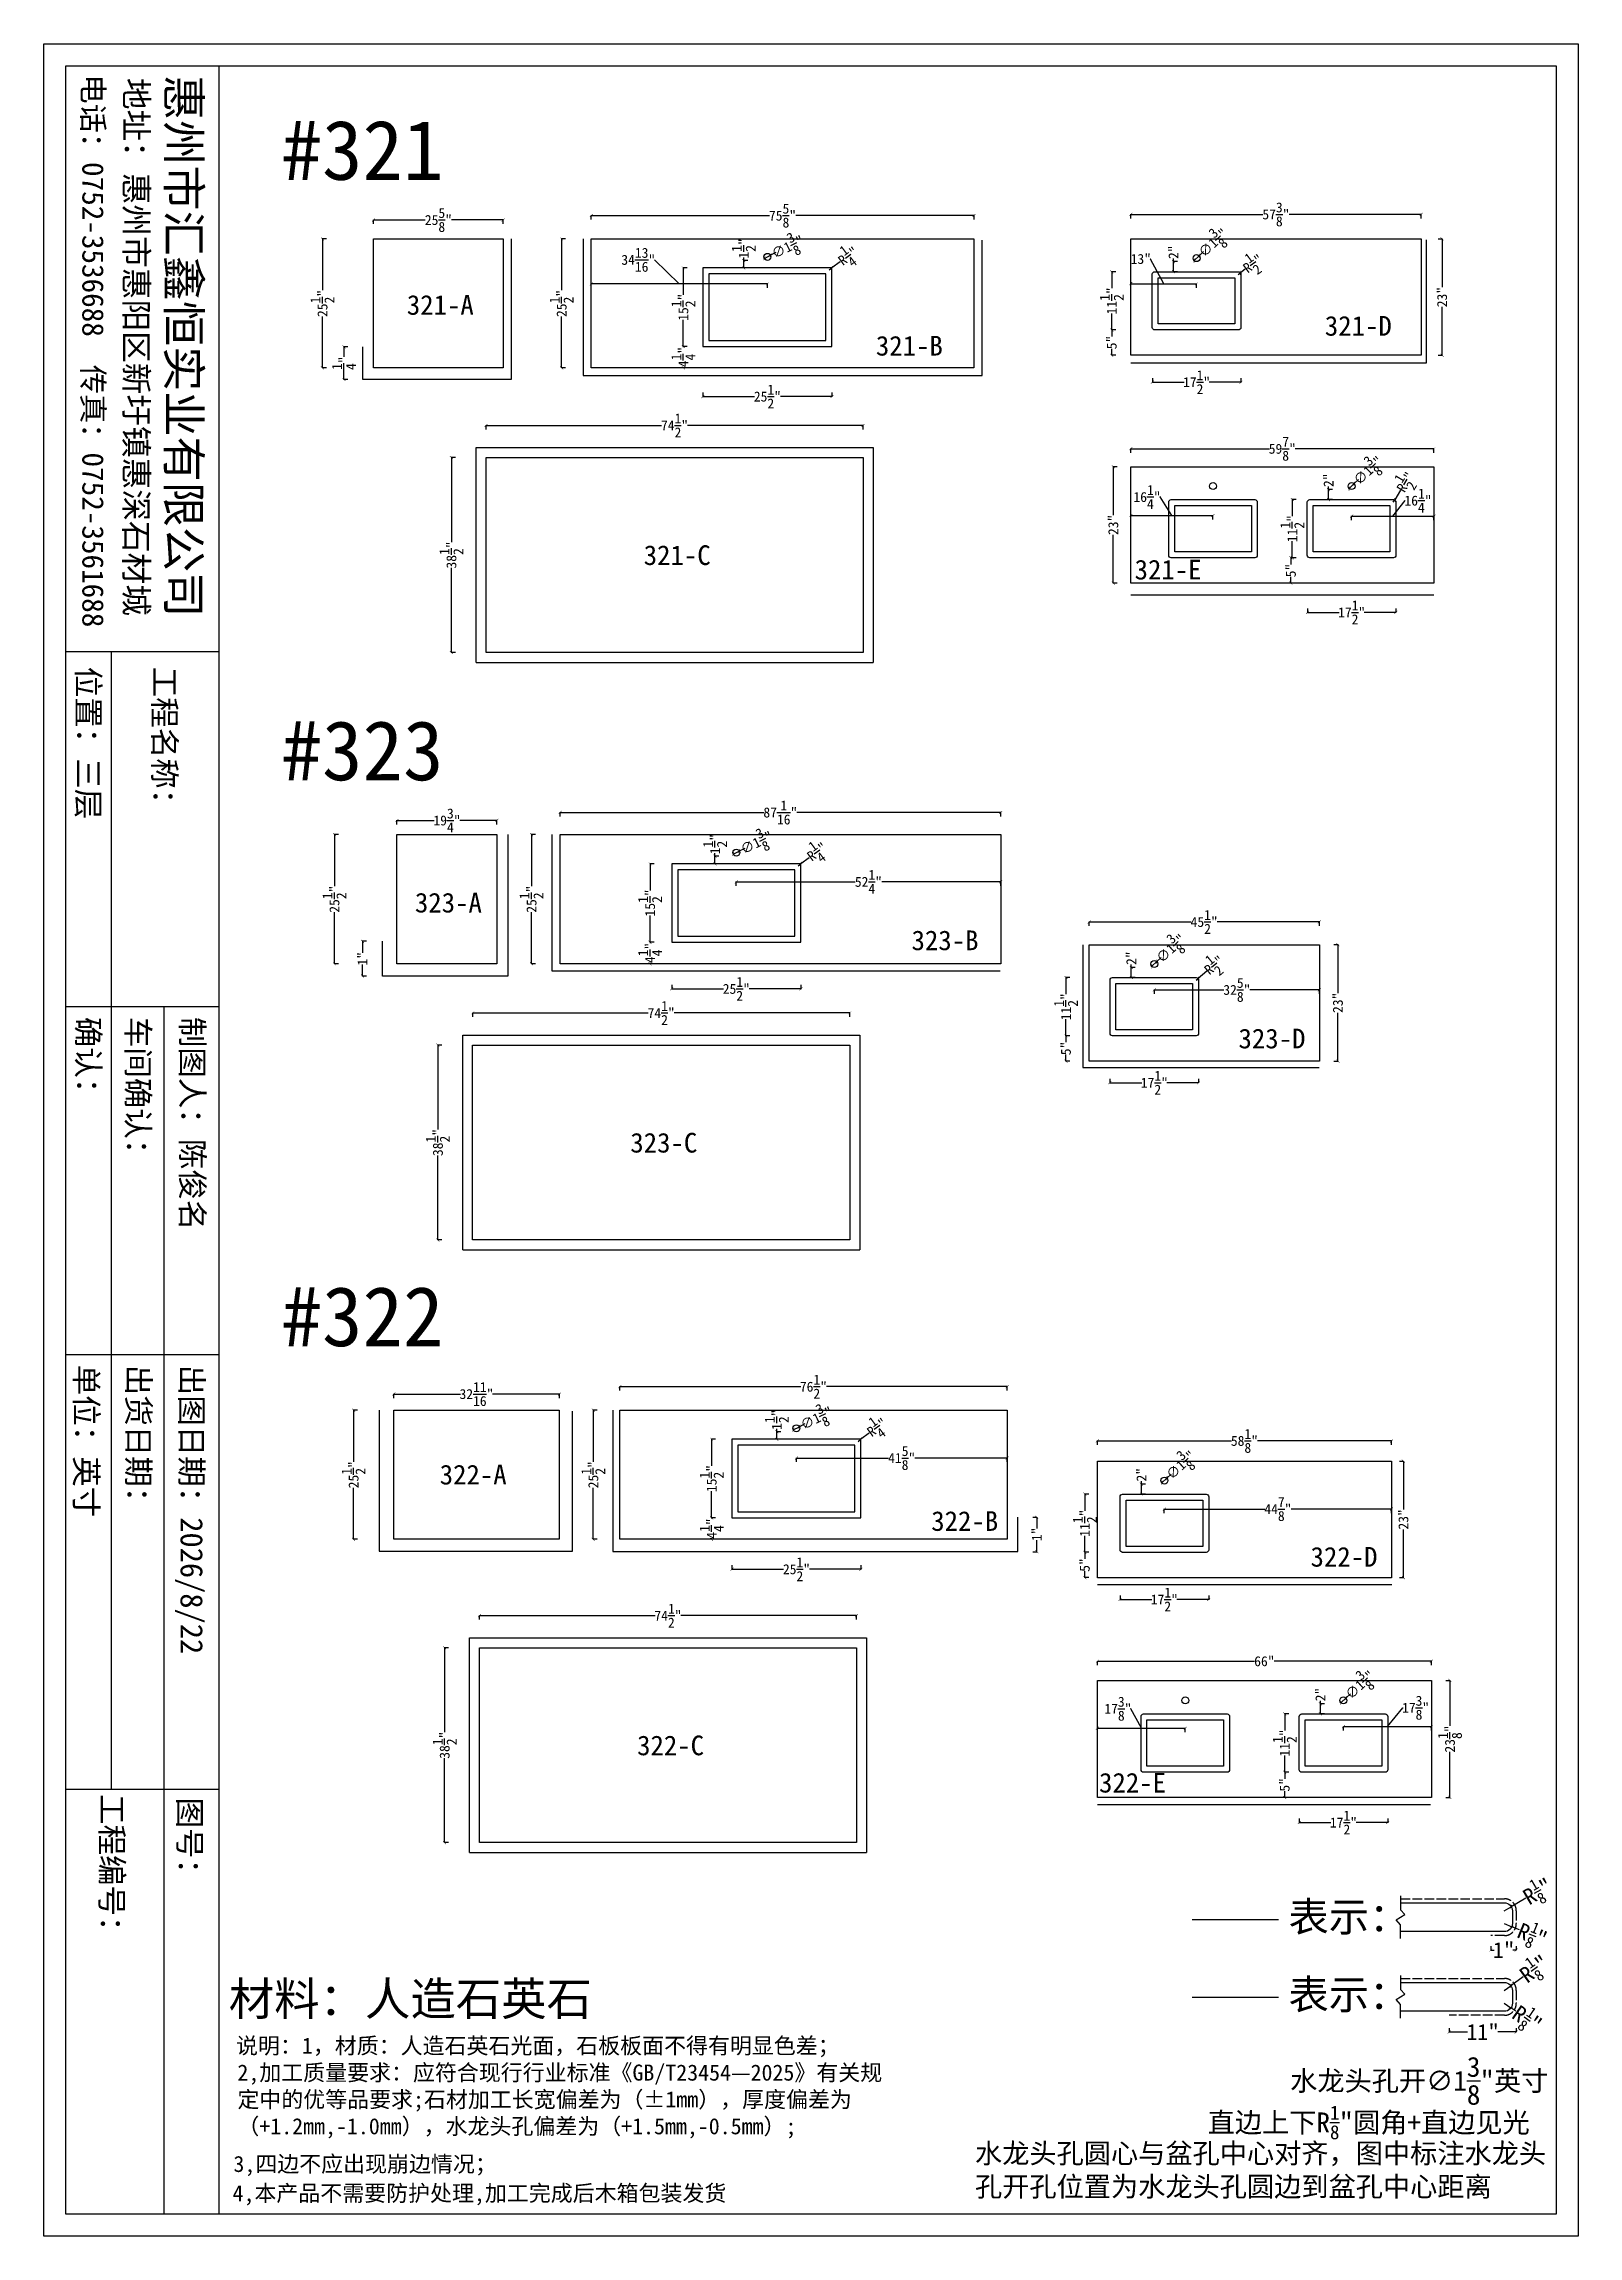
# Model space of a CAD drawing. Header units: millimetres. Extents: x 3183 to 64783, y -8707 to 2293.
# Drawn here: x 26283 to 33983, y -8707 to 2293 of the extents above; entities that cross this region are included whole.
import ezdxf
from ezdxf.lldxf.tags import DXFTag

# ---------------------------------------------------------------- set-up
doc = ezdxf.new("R2010")
doc.units = ezdxf.units.MM
doc.linetypes.add('ACAD_ISO02W100', pattern=[15, 12, -3])
for name, color, linetype in [('大样', 3, 'Continuous'), ('标注', 1, 'Continuous'), ('框', 4, 'Continuous'), ('编号', 6, 'Continuous'), ('说明', 8, 'Continuous')]:
    doc.layers.add(name, color=color, linetype=linetype)
doc.styles.get("Standard").update_dxf_attribs({"font": 'arial.ttf'})
doc.styles.add('样式 1', font='NSimSun.ttf')
tags = doc.linetypes.add('MB', pattern='A,0.5,-0.2,["MB",Standard,S=0.1,R=0,X=-0.1,Y=-0.05],-0.2', length=0.9).pattern_tags.tags
tags[6] = DXFTag(74, 10)
doc.linetypes.add('ZIGZAG', pattern='A,0.00254,-5.08,[131,ltypeshp.shx,S=5.08,R=0,X=-5.08,Y=0],-10.16,[131,ltypeshp.shx,S=5.08,R=180,X=5.08,Y=0],-5.08', length=20.32254)
doc.dimstyles.new('英寸', dxfattribs={"dimtxt": 50, "dimasz": 15, "dimexe": 1, "dimexo": 0.5, "dimtad": 0, "dimdec": 4, "dimlfac": 0.03937, "dimlunit": 5, "dimtxsty": '样式 1', "dimblk": 'ARCHTICK', "dimcen": 2.5, "dimclrt": 1, "dimadec": 0, "dimazin": 0, "dimtfac": 1, "dimtdec": 4, "dimtmove": 0, "dimatfit": 3, "dimfxl": 20, "dimfxlon": 1, "dimtolj": 1, "dimarcsym": 0})

msp = doc.modelspace()

# ---------------------------------------------------------------- texts
at = {"style": '样式 1'}
for s, height, p in [('#321', 298.833937, (27475.47693, 1610.27217)), ('#323', 298.833937, (27475.47693, -1402.51846)), ('#322', 298.833937, (27475.47693, -4241.87503)), ('表示：', 148.335143, (32529.05657, -7179.06421)), ('材料：人造石英石', 167.040749, (27210.89612, -7599.74178)), ('表示：', 148.335143, (32529.05657, -7568.85846))]:
    msp.add_text(s, height=height, dxfattribs=at).set_placement(p)
at = {"layer": '编号', "style": '样式 1'}
for s, p in [('321-A', (28104.48264, 933.26219)), ('321-D', (32711.49354, 828.166)), ('321-B', (30458.39528, 728.43195)), ('321-C', (29293.27091, -322.40257)), ('321-E', (31756.84589, -394.88279)), ('323-A', (28145.12071, -2065.92272)), ('323-B', (30637.4083, -2254.97375)), ('323-D', (32278.18116, -2747.69279)), ('323-C', (29226.03466, -3270.47886)), ('322-A', (28269.47584, -4935.69116)), ('322-B', (30736.25561, -5168.62166)), ('322-D', (32639.75497, -5348.17221)), ('322-C', (29260.07246, -6294.45236)), ('322-E', (31578.33571, -6481.62366))]:
    msp.add_text(s, height=98.784974, dxfattribs=at).set_placement(p)
at = {"layer": '说明', "style": '样式 1'}
for s, p in [('说明：1，材质：人造石英石光面，石板板面不得有明显色差；', (27247.28762, -7792.02171)), ('3,四边不应出现崩边情况；', (27234.18377, -8385.43461)), ('4,本产品不需要防护处理,加工完成后木箱包装发货', (27229.85368, -8531.96857))]:
    msp.add_text(s, height=80.7646928, dxfattribs=at).set_placement(p)
at = {"layer": '说明', "attachment_point": 1, "style": '样式 1'}
for s, insert, char_height, width in [('\\A1;水龙头孔开∅1\\S3/8;"英寸', (32537.53961, -7807.77114), 100.0649113, 1302.0825707), ('2,加工质量要求：应符合现行行业标准《GB/T23454—2025》有关规定中的优等品要求;石材加工长宽偏差为（±1mm），厚度偏差为（+1.2mm,-1.0mm），水龙头孔偏差为（+1.5mm,-0.5mm）;\\P', (27254.18534, -7846.23813), 80.76469278, 3265.2939405), ('\\A1;\\pxql;直边上下R{\\H0.7x;\\S1/8;}"圆角+直边见光', (32123.23137, -8052.88307), 100.0649113, 1776.3365841), ('水龙头孔圆心与盆孔中心对齐，图中标注水龙头孔开孔位置为水龙头孔圆边到盆孔中心距离', (30955.7927, -8241.77375), 100.0649113, 2932.7286827)]:
    msp.add_mtext(s, dxfattribs=dict(at, insert=insert, char_height=char_height, width=width))

# ---------------------------------------------------------------- blocks, each defined once
blk = doc.blocks.new('框')
for p, q in [((20795, -6593), (20795, -7292)), ((22381, -6593), (22381, -7292)), ((24364, -6593), (24364, -7292)), ((20795, -6845), (26302, -6845)), ((19175, -7084), (24364, -7084))]:
    blk.add_line(p, q)
at = {"layer": '框'}
for p, q in [((16502, -6593), (26302, -6593)), ((19175, -6593), (19175, -7292))]:
    blk.add_line(p, q, dxfattribs=at)
for points in [[(16402, -392), (26402, -392), (26402, -7392), (16402, -7392)], [(16502, -492), (26302, -492), (26302, -7292), (16502, -7292)]]:
    blk.add_lwpolyline(points, close=True, dxfattribs=at)
at = {"layer": '框', "style": '样式 1'}
for s, height, p in [('惠州市汇鑫恒实业有限公司', 151.11, (16544, -6829)), ('地址：惠州市惠阳区新圩镇惠深石材城', 105.84, (16557, -7023)), ('电话：0752-3536688', 97.69, (16541, -7216)), ('传真：0752-3561688', 97.69, (17866, -7216))]:
    blk.add_text(s, height=height, dxfattribs=at).set_placement(p)
for tag, p in [('制图人：', (20840, -6765)), ('出图日期：', (22427, -6768)), ('图号：', (24401, -6777)), ('工程名称：', (19243, -6892)), ('车间确认：', (20840, -7013)), ('出货日期：', (22427, -7011)), ('工程编号：', (24385, -7132)), ('位置：', (19243, -7240)), ('确认：', (20840, -7240)), ('单位：', (22427, -7249))]:
    blk.add_attdef(tag, p, '', height=102, dxfattribs=at)
blk = doc.blocks.new('_ArchTick')
at = {"color": 0, "linetype": 'ByBlock', "const_width": 0.15}
blk.add_lwpolyline([(-0.5, -0.5), (0.5, 0.5)], dxfattribs=at)
blk = doc.blocks.new('*D285')
at = {"layer": 'Defpoints', "color": 0, "transparency": 16777216}
for p in [(33672, -7125), (33545, -7199), (33672, -7272)]:
    blk.add_point(p, dxfattribs=at)
at = {"layer": '标注', "color": 0, "lineweight": -2, "transparency": 16777216}
for p, q in [((33545, -7252), (33545, -7273)), ((33672, -7252), (33672, -7273)), ((33545, -7272), (33562, -7272)), ((33672, -7272), (33655, -7272))]:
    blk.add_line(p, q, dxfattribs=at)
at = {"layer": '标注', "color": 0, "lineweight": -2, "transparency": 16777216, "xscale": 15, "yscale": 15, "zscale": 15, "rotation": 180}
blk.add_blockref('_ArchTick', (33545, -7272), dxfattribs=at)
at = {"layer": '标注', "color": 0, "lineweight": -2, "transparency": 16777216, "xscale": 15, "yscale": 15, "zscale": 15}
blk.add_blockref('_ArchTick', (33672, -7272), dxfattribs=at)
at = {"layer": '标注', "color": 1, "transparency": 16777216, "insert": (33609, -7272), "char_height": 80, "attachment_point": 5, "style": '样式 1'}
blk.add_mtext('\\A1;1"', dxfattribs=at)
blk = doc.blocks.new('*D281')
at = {"layer": 'Defpoints', "color": 0, "transparency": 16777216}
for p in [(33612, -7139), (33650, -7155)]:
    blk.add_point(p, dxfattribs=at)
at = {"layer": '标注', "color": 0, "lineweight": -2, "transparency": 16777216}
for p in [(33612, -7139), (33689, -7171)]:
    blk.add_line(p, (33650, -7155), dxfattribs=at)
at = {"layer": '标注', "color": 0, "lineweight": -2, "transparency": 16777216, "xscale": 15, "yscale": 15, "zscale": 15, "rotation": 157.7819886964571}
blk.add_blockref('_ArchTick', (33650, -7155), dxfattribs=at)
at = {"layer": '标注', "color": 1, "transparency": 16777216, "insert": (33753, -7197), "char_height": 80, "attachment_point": 5, "rotation": 337.782, "style": '样式 1'}
blk.add_mtext('\\A1;R{\\H0.7x;\\S1/8;}"', dxfattribs=at)
blk = doc.blocks.new('*D282')
at = {"layer": 'Defpoints', "color": 0, "transparency": 16777216}
for p in [(33612, -7075), (33647, -7055)]:
    blk.add_point(p, dxfattribs=at)
at = {"layer": '标注', "color": 0, "lineweight": -2, "transparency": 16777216}
for p in [(33720, -7012), (33612, -7075)]:
    blk.add_line(p, (33647, -7055), dxfattribs=at)
at = {"layer": '标注', "color": 0, "lineweight": -2, "transparency": 16777216, "xscale": 15, "yscale": 15, "zscale": 15, "rotation": 210.3681656591369}
blk.add_blockref('_ArchTick', (33647, -7055), dxfattribs=at)
at = {"layer": '标注', "color": 1, "transparency": 16777216, "insert": (33780, -6977), "char_height": 80, "width": 32.08, "attachment_point": 5, "rotation": 30.3682, "style": '样式 1'}
blk.add_mtext('\\A1;R{\\H0.7x;\\S1/8;}"', dxfattribs=at)
blk = doc.blocks.new('*D286')
at = {"layer": 'Defpoints', "color": 0, "transparency": 16777216}
for p in [(33672, -7525), (33335, -7599), (33672, -7683)]:
    blk.add_point(p, dxfattribs=at)
at = {"layer": '标注', "color": 0, "lineweight": -2, "transparency": 16777216}
for p, q in [((33335, -7663), (33335, -7684)), ((33335, -7683), (33428, -7683)), ((33672, -7683), (33579, -7683)), ((33672, -7663), (33672, -7684))]:
    blk.add_line(p, q, dxfattribs=at)
at = {"layer": '标注', "color": 0, "lineweight": -2, "transparency": 16777216, "xscale": 15, "yscale": 15, "zscale": 15, "rotation": 180}
blk.add_blockref('_ArchTick', (33335, -7683), dxfattribs=at)
at = {"layer": '标注', "color": 0, "lineweight": -2, "transparency": 16777216, "xscale": 15, "yscale": 15, "zscale": 15}
blk.add_blockref('_ArchTick', (33672, -7683), dxfattribs=at)
at = {"layer": '标注', "color": 1, "transparency": 16777216, "insert": (33504, -7683), "char_height": 80, "attachment_point": 5, "style": '样式 1'}
blk.add_mtext('\\A1;11"', dxfattribs=at)
blk = doc.blocks.new('*D283')
at = {"layer": 'Defpoints', "color": 0, "transparency": 16777216}
for p in [(33612, -7539), (33645, -7562)]:
    blk.add_point(p, dxfattribs=at)
at = {"layer": '标注', "color": 0, "lineweight": -2, "transparency": 16777216}
for p in [(33612, -7539), (33670, -7579)]:
    blk.add_line(p, (33645, -7562), dxfattribs=at)
at = {"layer": '标注', "color": 0, "lineweight": -2, "transparency": 16777216, "xscale": 15, "yscale": 15, "zscale": 15, "rotation": 145.4963367511797}
blk.add_blockref('_ArchTick', (33645, -7562), dxfattribs=at)
at = {"layer": '标注', "color": 1, "transparency": 16777216, "insert": (33727, -7618), "char_height": 80, "attachment_point": 5, "rotation": 325.4963, "style": '样式 1'}
blk.add_mtext('\\A1;R{\\H0.7x;\\S1/8;}"', dxfattribs=at)
blk = doc.blocks.new('*D284')
at = {"layer": 'Defpoints', "color": 0, "transparency": 16777216}
for p in [(33612, -7474), (33645, -7451)]:
    blk.add_point(p, dxfattribs=at)
at = {"layer": '标注', "color": 0, "lineweight": -2, "transparency": 16777216}
for p in [(33612, -7474), (33707, -7407)]:
    blk.add_line(p, (33645, -7451), dxfattribs=at)
at = {"layer": '标注', "color": 0, "lineweight": -2, "transparency": 16777216, "xscale": 15, "yscale": 15, "zscale": 15, "rotation": 215.7626729903186}
blk.add_blockref('_ArchTick', (33645, -7451), dxfattribs=at)
at = {"layer": '标注', "color": 1, "transparency": 16777216, "insert": (33763, -7366), "char_height": 80, "width": 32.08, "attachment_point": 5, "rotation": 35.7627, "style": '样式 1'}
blk.add_mtext('\\A1;R{\\H0.7x;\\S1/8;}"', dxfattribs=at)
blk = doc.blocks.new('*D287')
at = {"layer": 'Defpoints', "color": 0, "transparency": 16777216}
for p in [(30394, 378), (28502, 19), (30394, 19)]:
    blk.add_point(p, dxfattribs=at)
at = {"layer": '标注', "color": 0, "lineweight": -2, "transparency": 16777216}
for p, q in [((28502, 358), (28502, 379)), ((28502, 378), (29383, 378)), ((30394, 378), (29513, 378)), ((30394, 358), (30394, 379))]:
    blk.add_line(p, q, dxfattribs=at)
at = {"layer": '标注', "color": 0, "lineweight": -2, "transparency": 16777216, "xscale": 15, "yscale": 15, "zscale": 15, "rotation": 180}
blk.add_blockref('_ArchTick', (28502, 378), dxfattribs=at)
at = {"layer": '标注', "color": 0, "lineweight": -2, "transparency": 16777216, "xscale": 15, "yscale": 15, "zscale": 15}
blk.add_blockref('_ArchTick', (30394, 378), dxfattribs=at)
at = {"layer": '标注', "color": 1, "transparency": 16777216, "insert": (29448, 378), "char_height": 50, "attachment_point": 5, "style": '样式 1'}
blk.add_mtext('\\A1;74{\\H1x;\\S1/2;}"', dxfattribs=at)
blk = doc.blocks.new('*D288')
at = {"layer": 'Defpoints', "color": 0, "transparency": 16777216}
for p in [(28328, 217), (28702, 217), (28702, -761)]:
    blk.add_point(p, dxfattribs=at)
at = {"layer": '标注', "color": 0, "lineweight": -2, "transparency": 16777216}
for p, q in [((28348, 217), (28327, 217)), ((28328, 217), (28328, -207)), ((28328, -761), (28328, -337)), ((28348, -761), (28327, -761))]:
    blk.add_line(p, q, dxfattribs=at)
at = {"layer": '标注', "color": 0, "lineweight": -2, "transparency": 16777216, "xscale": 15, "yscale": 15, "zscale": 15}
for p, rotation in [((28328, 217), 90), ((28328, -761), 270)]:
    blk.add_blockref('_ArchTick', p, dxfattribs=dict(at, rotation=rotation))
at = {"layer": '标注', "color": 1, "transparency": 16777216, "insert": (28328, -272), "char_height": 50, "attachment_point": 5, "rotation": 90, "style": '样式 1'}
blk.add_mtext('\\A1;38{\\H1x;\\S1/2;}"', dxfattribs=at)
blk = doc.blocks.new('*D289')
at = {"layer": 'Defpoints', "color": 0, "transparency": 16777216}
for p in [(30327, -2570), (28435, -2929), (30327, -2929)]:
    blk.add_point(p, dxfattribs=at)
at = {"layer": '标注', "color": 0, "lineweight": -2, "transparency": 16777216}
for p, q in [((28435, -2590), (28435, -2569)), ((28435, -2570), (29316, -2570)), ((30327, -2570), (29446, -2570)), ((30327, -2590), (30327, -2569))]:
    blk.add_line(p, q, dxfattribs=at)
at = {"layer": '标注', "color": 0, "lineweight": -2, "transparency": 16777216, "xscale": 15, "yscale": 15, "zscale": 15, "rotation": 180}
blk.add_blockref('_ArchTick', (28435, -2570), dxfattribs=at)
at = {"layer": '标注', "color": 0, "lineweight": -2, "transparency": 16777216, "xscale": 15, "yscale": 15, "zscale": 15}
blk.add_blockref('_ArchTick', (30327, -2570), dxfattribs=at)
at = {"layer": '标注', "color": 1, "transparency": 16777216, "insert": (29381, -2570), "char_height": 50, "attachment_point": 5, "style": '样式 1'}
blk.add_mtext('\\A1;74{\\H1x;\\S1/2;}"', dxfattribs=at)
blk = doc.blocks.new('*D290')
at = {"layer": 'Defpoints', "color": 0, "transparency": 16777216}
for p in [(28260, -2731), (28635, -2731), (28635, -3709)]:
    blk.add_point(p, dxfattribs=at)
at = {"layer": '标注', "color": 0, "lineweight": -2, "transparency": 16777216}
for p, q in [((28280, -2731), (28259, -2731)), ((28260, -2731), (28260, -3155)), ((28260, -3709), (28260, -3285)), ((28280, -3709), (28259, -3709))]:
    blk.add_line(p, q, dxfattribs=at)
at = {"layer": '标注', "color": 0, "lineweight": -2, "transparency": 16777216, "xscale": 15, "yscale": 15, "zscale": 15}
for p, rotation in [((28260, -2731), 90), ((28260, -3709), 270)]:
    blk.add_blockref('_ArchTick', p, dxfattribs=dict(at, rotation=rotation))
at = {"layer": '标注', "color": 1, "transparency": 16777216, "insert": (28260, -3220), "char_height": 50, "attachment_point": 5, "rotation": 90, "style": '样式 1'}
blk.add_mtext('\\A1;38{\\H1x;\\S1/2;}"', dxfattribs=at)
blk = doc.blocks.new('*D291')
at = {"layer": 'Defpoints', "color": 0, "transparency": 16777216}
for p in [(30361, -5594), (28469, -5953), (30361, -5953)]:
    blk.add_point(p, dxfattribs=at)
at = {"layer": '标注', "color": 0, "lineweight": -2, "transparency": 16777216}
for p, q in [((28469, -5614), (28469, -5593)), ((28469, -5594), (29350, -5594)), ((30361, -5594), (29480, -5594)), ((30361, -5614), (30361, -5593))]:
    blk.add_line(p, q, dxfattribs=at)
at = {"layer": '标注', "color": 0, "lineweight": -2, "transparency": 16777216, "xscale": 15, "yscale": 15, "zscale": 15, "rotation": 180}
blk.add_blockref('_ArchTick', (28469, -5594), dxfattribs=at)
at = {"layer": '标注', "color": 0, "lineweight": -2, "transparency": 16777216, "xscale": 15, "yscale": 15, "zscale": 15}
blk.add_blockref('_ArchTick', (30361, -5594), dxfattribs=at)
at = {"layer": '标注', "color": 1, "transparency": 16777216, "insert": (29415, -5594), "char_height": 50, "attachment_point": 5, "style": '样式 1'}
blk.add_mtext('\\A1;74{\\H1x;\\S1/2;}"', dxfattribs=at)
blk = doc.blocks.new('*D292')
at = {"layer": 'Defpoints', "color": 0, "transparency": 16777216}
for p in [(28294, -5755), (28669, -5755), (28669, -6733)]:
    blk.add_point(p, dxfattribs=at)
at = {"layer": '标注', "color": 0, "lineweight": -2, "transparency": 16777216}
for p, q in [((28314, -5755), (28293, -5755)), ((28294, -5755), (28294, -6179)), ((28294, -6733), (28294, -6309)), ((28314, -6733), (28293, -6733))]:
    blk.add_line(p, q, dxfattribs=at)
at = {"layer": '标注', "color": 0, "lineweight": -2, "transparency": 16777216, "xscale": 15, "yscale": 15, "zscale": 15}
for p, rotation in [((28294, -5755), 90), ((28294, -6733), 270)]:
    blk.add_blockref('_ArchTick', p, dxfattribs=dict(at, rotation=rotation))
at = {"layer": '标注', "color": 1, "transparency": 16777216, "insert": (28294, -6244), "char_height": 50, "attachment_point": 5, "rotation": 90, "style": '样式 1'}
blk.add_mtext('\\A1;38{\\H1x;\\S1/2;}"', dxfattribs=at)
blk = doc.blocks.new('*D294')
at = {"layer": 'Defpoints', "color": 0, "transparency": 16777216}
for p in [(29899, 1216), (29930, 1232)]:
    blk.add_point(p, dxfattribs=at)
at = {"layer": '标注', "color": 0, "lineweight": -2, "transparency": 16777216}
for p in [(29899, 1216), (29957, 1245)]:
    blk.add_line(p, (29930, 1232), dxfattribs=at)
at = {"layer": '标注', "color": 0, "lineweight": -2, "transparency": 16777216, "xscale": 15, "yscale": 15, "zscale": 15}
for p, rotation in [((29899, 1216), 26.36234676917661), ((29930, 1232), 206.3623467691766)]:
    blk.add_blockref('_ArchTick', p, dxfattribs=dict(at, rotation=rotation))
at = {"layer": '标注', "color": 1, "transparency": 16777216, "insert": (30016, 1274), "char_height": 50, "attachment_point": 5, "rotation": 26.3623, "style": '样式 1'}
blk.add_mtext('\\A1;∅1{\\H1x;\\S3/8;}"', dxfattribs=at)
blk = doc.blocks.new('*D293')
at = {"layer": 'Defpoints', "color": 0, "transparency": 16777216}
for p in [(30224, 1158), (30238, 1168)]:
    blk.add_point(p, dxfattribs=at)
at = {"layer": '标注', "color": 0, "lineweight": -2, "transparency": 16777216}
for p in [(30224, 1158), (30279, 1199)]:
    blk.add_line(p, (30238, 1168), dxfattribs=at)
at = {"layer": '标注', "color": 0, "lineweight": -2, "transparency": 16777216, "xscale": 15, "yscale": 15, "zscale": 15, "rotation": 216.4564858521839}
blk.add_blockref('_ArchTick', (30238, 1168), dxfattribs=at)
at = {"layer": '标注', "color": 1, "transparency": 16777216, "insert": (30319, 1228), "char_height": 50, "attachment_point": 5, "rotation": 36.4565, "style": '样式 1'}
blk.add_mtext('\\A1;R\\S1/4;"', dxfattribs=at)
blk = doc.blocks.new('*D296')
at = {"layer": 'Defpoints', "color": 0, "transparency": 16777216}
for p in [(29773, -1758), (29742, -1773)]:
    blk.add_point(p, dxfattribs=at)
at = {"layer": '标注', "color": 0, "lineweight": -2, "transparency": 16777216}
for p in [(29742, -1773), (29800, -1744)]:
    blk.add_line(p, (29773, -1758), dxfattribs=at)
at = {"layer": '标注', "color": 0, "lineweight": -2, "transparency": 16777216, "xscale": 15, "yscale": 15, "zscale": 15}
for p, rotation in [((29773, -1758), 206.3623467691793), ((29742, -1773), 26.36234676917933)]:
    blk.add_blockref('_ArchTick', p, dxfattribs=dict(at, rotation=rotation))
at = {"layer": '标注', "color": 1, "transparency": 16777216, "insert": (29860, -1715), "char_height": 50, "attachment_point": 5, "rotation": 26.3623, "style": '样式 1'}
blk.add_mtext('\\A1;∅1{\\H1x;\\S3/8;}"', dxfattribs=at)
blk = doc.blocks.new('*D295')
at = {"layer": 'Defpoints', "color": 0, "transparency": 16777216}
for p in [(30068, -1831), (30082, -1821)]:
    blk.add_point(p, dxfattribs=at)
at = {"layer": '标注', "color": 0, "lineweight": -2, "transparency": 16777216}
for p in [(30068, -1831), (30123, -1791)]:
    blk.add_line(p, (30082, -1821), dxfattribs=at)
at = {"layer": '标注', "color": 0, "lineweight": -2, "transparency": 16777216, "xscale": 15, "yscale": 15, "zscale": 15, "rotation": 216.456485852191}
blk.add_blockref('_ArchTick', (30082, -1821), dxfattribs=at)
at = {"layer": '标注', "color": 1, "transparency": 16777216, "insert": (30163, -1761), "char_height": 50, "attachment_point": 5, "rotation": 36.4565, "style": '样式 1'}
blk.add_mtext('\\A1;R\\S1/4;"', dxfattribs=at)
blk = doc.blocks.new('*D298')
at = {"layer": 'Defpoints', "color": 0, "transparency": 16777216}
for p in [(30044, -4661), (30075, -4646)]:
    blk.add_point(p, dxfattribs=at)
at = {"layer": '标注', "color": 0, "lineweight": -2, "transparency": 16777216}
for p in [(30044, -4661), (30102, -4632)]:
    blk.add_line(p, (30075, -4646), dxfattribs=at)
at = {"layer": '标注', "color": 0, "lineweight": -2, "transparency": 16777216, "xscale": 15, "yscale": 15, "zscale": 15}
for p, rotation in [((30044, -4661), 26.36234676917398), ((30075, -4646), 206.362346769174)]:
    blk.add_blockref('_ArchTick', p, dxfattribs=dict(at, rotation=rotation))
at = {"layer": '标注', "color": 1, "transparency": 16777216, "insert": (30161, -4603), "char_height": 50, "attachment_point": 5, "rotation": 26.3623, "style": '样式 1'}
blk.add_mtext('\\A1;∅1{\\H1x;\\S3/8;}"', dxfattribs=at)
blk = doc.blocks.new('*D297')
at = {"layer": 'Defpoints', "color": 0, "transparency": 16777216}
for p in [(30369, -4720), (30383, -4709)]:
    blk.add_point(p, dxfattribs=at)
at = {"layer": '标注', "color": 0, "lineweight": -2, "transparency": 16777216}
for p in [(30369, -4720), (30425, -4679)]:
    blk.add_line(p, (30383, -4709), dxfattribs=at)
at = {"layer": '标注', "color": 0, "lineweight": -2, "transparency": 16777216, "xscale": 15, "yscale": 15, "zscale": 15, "rotation": 216.4564858521601}
blk.add_blockref('_ArchTick', (30383, -4709), dxfattribs=at)
at = {"layer": '标注', "color": 1, "transparency": 16777216, "insert": (30464, -4649), "char_height": 50, "attachment_point": 5, "rotation": 36.4565, "style": '样式 1'}
blk.add_mtext('\\A1;R\\S1/4;"', dxfattribs=at)
blk = doc.blocks.new('*D299')
at = {"layer": 'Defpoints', "color": 0, "transparency": 16777216}
for p in [(31952, 1200), (32068, 1200), (32068, 1149)]:
    blk.add_point(p, dxfattribs=at)
at = {"layer": '标注', "color": 0, "lineweight": -2, "transparency": 16777216}
for p, q in [((31952, 1200), (31952, 1215)), ((31972, 1200), (31951, 1200)), ((31972, 1149), (31951, 1149)), ((31952, 1149), (31952, 1200))]:
    blk.add_line(p, q, dxfattribs=at)
at = {"layer": '标注', "color": 0, "lineweight": -2, "transparency": 16777216, "xscale": 15, "yscale": 15, "zscale": 15}
for p, rotation in [((31952, 1200), 90), ((31952, 1149), 270)]:
    blk.add_blockref('_ArchTick', p, dxfattribs=dict(at, rotation=rotation))
at = {"layer": '标注', "color": 1, "transparency": 16777216, "insert": (31952, 1247), "char_height": 50, "attachment_point": 5, "rotation": 90, "style": '样式 1'}
blk.add_mtext('\\A1;2"', dxfattribs=at)
blk = doc.blocks.new('*D300')
at = {"layer": 'Defpoints', "color": 0, "transparency": 16777216}
for p in [(32081, 1229), (32055, 1205)]:
    blk.add_point(p, dxfattribs=at)
at = {"layer": '标注', "color": 0, "lineweight": -2, "transparency": 16777216}
for p in [(32055, 1205), (32102, 1250)]:
    blk.add_line(p, (32081, 1229), dxfattribs=at)
at = {"layer": '标注', "color": 0, "lineweight": -2, "transparency": 16777216, "xscale": 15, "yscale": 15, "zscale": 15}
for p, rotation in [((32055, 1205), 43.22979644191137), ((32081, 1229), 223.2297964419114)]:
    blk.add_blockref('_ArchTick', p, dxfattribs=dict(at, rotation=rotation))
at = {"layer": '标注', "color": 1, "transparency": 16777216, "insert": (32151, 1295), "char_height": 50, "attachment_point": 5, "rotation": 43.2298, "style": '样式 1'}
blk.add_mtext('\\A1;∅1{\\H1x;\\S3/8;}"', dxfattribs=at)
blk = doc.blocks.new('*D301')
at = {"layer": 'Defpoints', "color": 0, "transparency": 16777216}
for p in [(32730, 56), (32846, 56), (32846, 6)]:
    blk.add_point(p, dxfattribs=at)
at = {"layer": '标注', "color": 0, "lineweight": -2, "transparency": 16777216}
for p, q in [((32750, 56), (32729, 56)), ((32750, 6), (32729, 6)), ((32730, 56), (32730, 71)), ((32730, 6), (32730, 56))]:
    blk.add_line(p, q, dxfattribs=at)
at = {"layer": '标注', "color": 0, "lineweight": -2, "transparency": 16777216, "xscale": 15, "yscale": 15, "zscale": 15}
for p, rotation in [((32730, 56), 90), ((32730, 6), 270)]:
    blk.add_blockref('_ArchTick', p, dxfattribs=dict(at, rotation=rotation))
at = {"layer": '标注', "color": 1, "transparency": 16777216, "insert": (32730, 103), "char_height": 50, "attachment_point": 5, "rotation": 90, "style": '样式 1'}
blk.add_mtext('\\A1;2"', dxfattribs=at)
blk = doc.blocks.new('*D302')
at = {"layer": 'Defpoints', "color": 0, "transparency": 16777216}
for p in [(32833, 62), (32858, 86)]:
    blk.add_point(p, dxfattribs=at)
at = {"layer": '标注', "color": 0, "lineweight": -2, "transparency": 16777216}
for p in [(32833, 62), (32880, 106)]:
    blk.add_line(p, (32858, 86), dxfattribs=at)
at = {"layer": '标注', "color": 0, "lineweight": -2, "transparency": 16777216, "xscale": 15, "yscale": 15, "zscale": 15}
for p, rotation in [((32833, 62), 43.22979644191089), ((32858, 86), 223.2297964419108)]:
    blk.add_blockref('_ArchTick', p, dxfattribs=dict(at, rotation=rotation))
at = {"layer": '标注', "color": 1, "transparency": 16777216, "insert": (32929, 152), "char_height": 50, "attachment_point": 5, "rotation": 43.2298, "style": '样式 1'}
blk.add_mtext('\\A1;∅1{\\H1x;\\S3/8;}"', dxfattribs=at)
blk = doc.blocks.new('*D303')
at = {"layer": 'Defpoints', "color": 0, "transparency": 16777216}
for p in [(31740, -2342), (31856, -2342), (31856, -2392)]:
    blk.add_point(p, dxfattribs=at)
at = {"layer": '标注', "color": 0, "lineweight": -2, "transparency": 16777216}
for p, q in [((31760, -2342), (31739, -2342)), ((31760, -2392), (31739, -2392)), ((31740, -2342), (31740, -2327)), ((31740, -2392), (31740, -2342))]:
    blk.add_line(p, q, dxfattribs=at)
at = {"layer": '标注', "color": 0, "lineweight": -2, "transparency": 16777216, "xscale": 15, "yscale": 15, "zscale": 15}
for p, rotation in [((31740, -2342), 90), ((31740, -2392), 270)]:
    blk.add_blockref('_ArchTick', p, dxfattribs=dict(at, rotation=rotation))
at = {"layer": '标注', "color": 1, "transparency": 16777216, "insert": (31740, -2295), "char_height": 50, "attachment_point": 5, "rotation": 90, "style": '样式 1'}
blk.add_mtext('\\A1;2"', dxfattribs=at)
blk = doc.blocks.new('*D304')
at = {"layer": 'Defpoints', "color": 0, "transparency": 16777216}
for p in [(31843, -2336), (31868, -2312)]:
    blk.add_point(p, dxfattribs=at)
at = {"layer": '标注', "color": 0, "lineweight": -2, "transparency": 16777216}
for p in [(31890, -2292), (31843, -2336)]:
    blk.add_line(p, (31868, -2312), dxfattribs=at)
at = {"layer": '标注', "color": 0, "lineweight": -2, "transparency": 16777216, "xscale": 15, "yscale": 15, "zscale": 15}
for p, rotation in [((31868, -2312), 223.2297964419144), ((31843, -2336), 43.2297964419144)]:
    blk.add_blockref('_ArchTick', p, dxfattribs=dict(at, rotation=rotation))
at = {"layer": '标注', "color": 1, "transparency": 16777216, "insert": (31939, -2246), "char_height": 50, "attachment_point": 5, "rotation": 43.2298, "style": '样式 1'}
blk.add_mtext('\\A1;∅1{\\H1x;\\S3/8;}"', dxfattribs=at)
blk = doc.blocks.new('*D305')
at = {"layer": 'Defpoints', "color": 0, "transparency": 16777216}
for p in [(31791, -4934), (31906, -4934), (31906, -4984)]:
    blk.add_point(p, dxfattribs=at)
at = {"layer": '标注', "color": 0, "lineweight": -2, "transparency": 16777216}
for p, q in [((31811, -4934), (31790, -4934)), ((31791, -4934), (31791, -4919)), ((31791, -4984), (31791, -4934)), ((31811, -4984), (31790, -4984))]:
    blk.add_line(p, q, dxfattribs=at)
at = {"layer": '标注', "color": 0, "lineweight": -2, "transparency": 16777216, "xscale": 15, "yscale": 15, "zscale": 15}
for p, rotation in [((31791, -4934), 90), ((31791, -4984), 270)]:
    blk.add_blockref('_ArchTick', p, dxfattribs=dict(at, rotation=rotation))
at = {"layer": '标注', "color": 1, "transparency": 16777216, "insert": (31791, -4887), "char_height": 50, "attachment_point": 5, "rotation": 90, "style": '样式 1'}
blk.add_mtext('\\A1;2"', dxfattribs=at)
blk = doc.blocks.new('*D306')
at = {"layer": 'Defpoints', "color": 0, "transparency": 16777216}
for p in [(31894, -4928), (31919, -4904)]:
    blk.add_point(p, dxfattribs=at)
at = {"layer": '标注', "color": 0, "lineweight": -2, "transparency": 16777216}
for p in [(31894, -4928), (31941, -4884)]:
    blk.add_line(p, (31919, -4904), dxfattribs=at)
at = {"layer": '标注', "color": 0, "lineweight": -2, "transparency": 16777216, "xscale": 15, "yscale": 15, "zscale": 15}
for p, rotation in [((31894, -4928), 43.22979644192008), ((31919, -4904), 223.2297964419201)]:
    blk.add_blockref('_ArchTick', p, dxfattribs=dict(at, rotation=rotation))
at = {"layer": '标注', "color": 1, "transparency": 16777216, "insert": (31989, -4838), "char_height": 50, "attachment_point": 5, "rotation": 43.2298, "style": '样式 1'}
blk.add_mtext('\\A1;∅1{\\H1x;\\S3/8;}"', dxfattribs=at)
blk = doc.blocks.new('*D307')
at = {"layer": 'Defpoints', "color": 0, "transparency": 16777216}
for p in [(32689, -6037), (32805, -6037), (32805, -6087)]:
    blk.add_point(p, dxfattribs=at)
at = {"layer": '标注', "color": 0, "lineweight": -2, "transparency": 16777216}
for p, q in [((32709, -6037), (32688, -6037)), ((32689, -6037), (32689, -6022)), ((32689, -6087), (32689, -6037)), ((32709, -6087), (32688, -6087))]:
    blk.add_line(p, q, dxfattribs=at)
at = {"layer": '标注', "color": 0, "lineweight": -2, "transparency": 16777216, "xscale": 15, "yscale": 15, "zscale": 15}
for p, rotation in [((32689, -6037), 90), ((32689, -6087), 270)]:
    blk.add_blockref('_ArchTick', p, dxfattribs=dict(at, rotation=rotation))
at = {"layer": '标注', "color": 1, "transparency": 16777216, "insert": (32689, -5990), "char_height": 50, "attachment_point": 5, "rotation": 90, "style": '样式 1'}
blk.add_mtext('\\A1;2"', dxfattribs=at)
blk = doc.blocks.new('*D308')
at = {"layer": 'Defpoints', "color": 0, "transparency": 16777216}
for p in [(32792, -6031), (32818, -6007)]:
    blk.add_point(p, dxfattribs=at)
at = {"layer": '标注', "color": 0, "lineweight": -2, "transparency": 16777216}
for p in [(32792, -6031), (32840, -5987)]:
    blk.add_line(p, (32818, -6007), dxfattribs=at)
at = {"layer": '标注', "color": 0, "lineweight": -2, "transparency": 16777216, "xscale": 15, "yscale": 15, "zscale": 15}
for p, rotation in [((32792, -6031), 43.22979644190537), ((32818, -6007), 223.2297964419053)]:
    blk.add_blockref('_ArchTick', p, dxfattribs=dict(at, rotation=rotation))
at = {"layer": '标注', "color": 1, "transparency": 16777216, "insert": (32888, -5941), "char_height": 50, "attachment_point": 5, "rotation": 43.2298, "style": '样式 1'}
blk.add_mtext('\\A1;∅1{\\H1x;\\S3/8;}"', dxfattribs=at)
blk = doc.blocks.new('*D309')
at = {"layer": 'Defpoints', "color": 0, "transparency": 16777216}
for p in [(28588, 1409), (27937, 1314), (28588, 1314)]:
    blk.add_point(p, dxfattribs=at)
at = {"layer": '标注', "color": 0, "lineweight": -2, "transparency": 16777216}
for p, q in [((27937, 1389), (27937, 1410)), ((27937, 1409), (28197, 1409)), ((28588, 1409), (28328, 1409)), ((28588, 1389), (28588, 1410))]:
    blk.add_line(p, q, dxfattribs=at)
at = {"layer": '标注', "color": 0, "lineweight": -2, "transparency": 16777216, "xscale": 15, "yscale": 15, "zscale": 15, "rotation": 180}
blk.add_blockref('_ArchTick', (27937, 1409), dxfattribs=at)
at = {"layer": '标注', "color": 0, "lineweight": -2, "transparency": 16777216, "xscale": 15, "yscale": 15, "zscale": 15}
blk.add_blockref('_ArchTick', (28588, 1409), dxfattribs=at)
at = {"layer": '标注', "color": 1, "transparency": 16777216, "insert": (28263, 1409), "char_height": 50, "attachment_point": 5, "style": '样式 1'}
blk.add_mtext('\\A1;25{\\H1x;\\S5/8;}"', dxfattribs=at)
blk = doc.blocks.new('*D310')
at = {"layer": 'Defpoints', "color": 0, "transparency": 16777216}
for p in [(27937, 1314), (27681, 667), (27937, 667)]:
    blk.add_point(p, dxfattribs=at)
at = {"layer": '标注', "color": 0, "lineweight": -2, "transparency": 16777216}
for p, q in [((27701, 1314), (27680, 1314)), ((27681, 1314), (27681, 1056)), ((27681, 667), (27681, 925)), ((27701, 667), (27680, 667))]:
    blk.add_line(p, q, dxfattribs=at)
at = {"layer": '标注', "color": 0, "lineweight": -2, "transparency": 16777216, "xscale": 15, "yscale": 15, "zscale": 15}
for p, rotation in [((27681, 1314), 90), ((27681, 667), 270)]:
    blk.add_blockref('_ArchTick', p, dxfattribs=dict(at, rotation=rotation))
at = {"layer": '标注', "color": 1, "transparency": 16777216, "insert": (27681, 990), "char_height": 50, "attachment_point": 5, "rotation": 90, "style": '样式 1'}
blk.add_mtext('\\A1;25{\\H1x;\\S1/2;}"', dxfattribs=at)
blk = doc.blocks.new('*D311')
at = {"layer": 'Defpoints', "color": 0, "transparency": 16777216}
for p in [(27883, 772), (27789, 608), (27883, 608)]:
    blk.add_point(p, dxfattribs=at)
at = {"layer": '标注', "color": 0, "lineweight": -2, "transparency": 16777216}
for p, q in [((27809, 772), (27788, 772)), ((27789, 772), (27789, 723)), ((27809, 608), (27788, 608)), ((27789, 608), (27789, 657))]:
    blk.add_line(p, q, dxfattribs=at)
at = {"layer": '标注', "color": 0, "lineweight": -2, "transparency": 16777216, "xscale": 15, "yscale": 15, "zscale": 15}
for p, rotation in [((27789, 772), 90), ((27789, 608), 270)]:
    blk.add_blockref('_ArchTick', p, dxfattribs=dict(at, rotation=rotation))
at = {"layer": '标注', "color": 1, "transparency": 16777216, "insert": (27789, 690), "char_height": 50, "attachment_point": 5, "rotation": 90, "style": '样式 1'}
blk.add_mtext('\\A1;\\S1/4;"', dxfattribs=at)
blk = doc.blocks.new('*D312')
at = {"layer": 'Defpoints', "color": 0, "transparency": 16777216}
for p in [(30951, 1431), (29030, 1314), (30951, 1314)]:
    blk.add_point(p, dxfattribs=at)
at = {"layer": '标注', "color": 0, "lineweight": -2, "transparency": 16777216}
for p, q in [((29030, 1411), (29030, 1432)), ((29030, 1431), (29925, 1431)), ((30951, 1431), (30056, 1431)), ((30951, 1411), (30951, 1432))]:
    blk.add_line(p, q, dxfattribs=at)
at = {"layer": '标注', "color": 0, "lineweight": -2, "transparency": 16777216, "xscale": 15, "yscale": 15, "zscale": 15, "rotation": 180}
blk.add_blockref('_ArchTick', (29030, 1431), dxfattribs=at)
at = {"layer": '标注', "color": 0, "lineweight": -2, "transparency": 16777216, "xscale": 15, "yscale": 15, "zscale": 15}
blk.add_blockref('_ArchTick', (30951, 1431), dxfattribs=at)
at = {"layer": '标注', "color": 1, "transparency": 16777216, "insert": (29990, 1431), "char_height": 50, "attachment_point": 5, "style": '样式 1'}
blk.add_mtext('\\A1;75{\\H1x;\\S5/8;}"', dxfattribs=at)
blk = doc.blocks.new('*D313')
at = {"layer": 'Defpoints', "color": 0, "transparency": 16777216}
for p in [(29492, 1168), (29682, 1168), (29682, 774)]:
    blk.add_point(p, dxfattribs=at)
at = {"layer": '标注', "color": 0, "lineweight": -2, "transparency": 16777216}
for p, q in [((29512, 1168), (29491, 1168)), ((29492, 1168), (29492, 1034)), ((29492, 774), (29492, 908)), ((29512, 774), (29491, 774))]:
    blk.add_line(p, q, dxfattribs=at)
at = {"layer": '标注', "color": 0, "lineweight": -2, "transparency": 16777216, "xscale": 15, "yscale": 15, "zscale": 15}
for p, rotation in [((29492, 1168), 90), ((29492, 774), 270)]:
    blk.add_blockref('_ArchTick', p, dxfattribs=dict(at, rotation=rotation))
at = {"layer": '标注', "color": 1, "transparency": 16777216, "insert": (29492, 971), "char_height": 50, "attachment_point": 5, "rotation": 90, "style": '样式 1'}
blk.add_mtext('\\A1;15{\\H1x;\\S1/2;}"', dxfattribs=at)
blk = doc.blocks.new('*D314')
at = {"layer": 'Defpoints', "color": 0, "transparency": 16777216}
for p in [(29682, 774), (29492, 667), (29682, 667)]:
    blk.add_point(p, dxfattribs=at)
at = {"layer": '标注', "color": 0, "lineweight": -2, "transparency": 16777216}
for p, q in [((29512, 774), (29491, 774)), ((29492, 774), (29492, 770)), ((29512, 667), (29491, 667)), ((29492, 667), (29492, 671))]:
    blk.add_line(p, q, dxfattribs=at)
at = {"layer": '标注', "color": 0, "lineweight": -2, "transparency": 16777216, "xscale": 15, "yscale": 15, "zscale": 15}
for p, rotation in [((29492, 774), 90), ((29492, 667), 270)]:
    blk.add_blockref('_ArchTick', p, dxfattribs=dict(at, rotation=rotation))
at = {"layer": '标注', "color": 1, "transparency": 16777216, "insert": (29492, 721), "char_height": 50, "attachment_point": 5, "rotation": 90, "style": '样式 1'}
blk.add_mtext('\\A1;4{\\H1x;\\S1/4;}"', dxfattribs=at)
blk = doc.blocks.new('*D315')
at = {"layer": 'Defpoints', "color": 0, "transparency": 16777216}
for p in [(29590, 971), (30238, 971), (30238, 523)]:
    blk.add_point(p, dxfattribs=at)
at = {"layer": '标注', "color": 0, "lineweight": -2, "transparency": 16777216}
for p, q in [((29590, 543), (29590, 522)), ((29590, 523), (29849, 523)), ((30238, 523), (29979, 523)), ((30238, 543), (30238, 522))]:
    blk.add_line(p, q, dxfattribs=at)
at = {"layer": '标注', "color": 0, "lineweight": -2, "transparency": 16777216, "xscale": 15, "yscale": 15, "zscale": 15, "rotation": 180}
blk.add_blockref('_ArchTick', (29590, 523), dxfattribs=at)
at = {"layer": '标注', "color": 0, "lineweight": -2, "transparency": 16777216, "xscale": 15, "yscale": 15, "zscale": 15}
blk.add_blockref('_ArchTick', (30238, 523), dxfattribs=at)
at = {"layer": '标注', "color": 1, "transparency": 16777216, "insert": (29914, 523), "char_height": 50, "attachment_point": 5, "style": '样式 1'}
blk.add_mtext('\\A1;25{\\H1x;\\S1/2;}"', dxfattribs=at)
blk = doc.blocks.new('*D316')
at = {"layer": 'Defpoints', "color": 0, "transparency": 16777216}
for p in [(29030, 1088), (29030, 774), (29914, 774)]:
    blk.add_point(p, dxfattribs=at)
at = {"layer": '标注', "color": 0, "lineweight": -2, "transparency": 16777216}
for p, q in [((29348, 1209), (29347, 1209)), ((29472, 1088), (29348, 1209)), ((29030, 1068), (29030, 1089)), ((29914, 1088), (29030, 1088)), ((29914, 1068), (29914, 1089))]:
    blk.add_line(p, q, dxfattribs=at)
at = {"layer": '标注', "color": 0, "lineweight": -2, "transparency": 16777216, "xscale": 15, "yscale": 15, "zscale": 15, "rotation": 180}
blk.add_blockref('_ArchTick', (29030, 1088), dxfattribs=at)
at = {"layer": '标注', "color": 0, "lineweight": -2, "transparency": 16777216, "xscale": 15, "yscale": 15, "zscale": 15}
blk.add_blockref('_ArchTick', (29914, 1088), dxfattribs=at)
at = {"layer": '标注', "color": 1, "transparency": 16777216, "insert": (29266, 1209), "char_height": 50, "attachment_point": 5, "style": '样式 1'}
blk.add_mtext('\\A1;34{\\H1x;\\S13/16;}"', dxfattribs=at)
blk = doc.blocks.new('*D317')
at = {"layer": 'Defpoints', "color": 0, "transparency": 16777216}
for p in [(28881, 1314), (29198, 1314), (29198, 667)]:
    blk.add_point(p, dxfattribs=at)
at = {"layer": '标注', "color": 0, "lineweight": -2, "transparency": 16777216}
for p, q in [((28901, 1314), (28880, 1314)), ((28881, 1314), (28881, 1056)), ((28881, 667), (28881, 925)), ((28901, 667), (28880, 667))]:
    blk.add_line(p, q, dxfattribs=at)
at = {"layer": '标注', "color": 0, "lineweight": -2, "transparency": 16777216, "xscale": 15, "yscale": 15, "zscale": 15}
for p, rotation in [((28881, 1314), 90), ((28881, 667), 270)]:
    blk.add_blockref('_ArchTick', p, dxfattribs=dict(at, rotation=rotation))
at = {"layer": '标注', "color": 1, "transparency": 16777216, "insert": (28881, 990), "char_height": 50, "attachment_point": 5, "rotation": 90, "style": '样式 1'}
blk.add_mtext('\\A1;25{\\H1x;\\S1/2;}"', dxfattribs=at)
blk = doc.blocks.new('*D318')
at = {"layer": 'Defpoints', "color": 0, "transparency": 16777216}
for p in [(33195, 1437), (31738, 1314), (33195, 1314)]:
    blk.add_point(p, dxfattribs=at)
at = {"layer": '标注', "color": 0, "lineweight": -2, "transparency": 16777216}
for p, q in [((31738, 1417), (31738, 1438)), ((31738, 1437), (32401, 1437)), ((33195, 1437), (32532, 1437)), ((33195, 1417), (33195, 1438))]:
    blk.add_line(p, q, dxfattribs=at)
at = {"layer": '标注', "color": 0, "lineweight": -2, "transparency": 16777216, "xscale": 15, "yscale": 15, "zscale": 15, "rotation": 180}
blk.add_blockref('_ArchTick', (31738, 1437), dxfattribs=at)
at = {"layer": '标注', "color": 0, "lineweight": -2, "transparency": 16777216, "xscale": 15, "yscale": 15, "zscale": 15}
blk.add_blockref('_ArchTick', (33195, 1437), dxfattribs=at)
at = {"layer": '标注', "color": 1, "transparency": 16777216, "insert": (32466, 1437), "char_height": 50, "attachment_point": 5, "style": '样式 1'}
blk.add_mtext('\\A1;57{\\H1x;\\S3/8;}"', dxfattribs=at)
blk = doc.blocks.new('*D319')
at = {"layer": 'Defpoints', "color": 0, "transparency": 16777216}
for p in [(31642, 1149), (31922, 1149), (31922, 857)]:
    blk.add_point(p, dxfattribs=at)
at = {"layer": '标注', "color": 0, "lineweight": -2, "transparency": 16777216}
for p, q in [((31662, 1149), (31641, 1149)), ((31642, 1149), (31642, 1066)), ((31642, 857), (31642, 940)), ((31662, 857), (31641, 857))]:
    blk.add_line(p, q, dxfattribs=at)
at = {"layer": '标注', "color": 0, "lineweight": -2, "transparency": 16777216, "xscale": 15, "yscale": 15, "zscale": 15}
for p, rotation in [((31642, 1149), 90), ((31642, 857), 270)]:
    blk.add_blockref('_ArchTick', p, dxfattribs=dict(at, rotation=rotation))
at = {"layer": '标注', "color": 1, "transparency": 16777216, "insert": (31642, 1003), "char_height": 50, "attachment_point": 5, "rotation": 90, "style": '样式 1'}
blk.add_mtext('\\A1;11{\\H1x;\\S1/2;}"', dxfattribs=at)
blk = doc.blocks.new('*D320')
at = {"layer": 'Defpoints', "color": 0, "transparency": 16777216}
for p in [(31963, 857), (31642, 730), (31963, 730)]:
    blk.add_point(p, dxfattribs=at)
at = {"layer": '标注', "color": 0, "lineweight": -2, "transparency": 16777216}
for p, q in [((31662, 857), (31641, 857)), ((31642, 857), (31642, 825)), ((31662, 730), (31641, 730)), ((31642, 730), (31642, 762))]:
    blk.add_line(p, q, dxfattribs=at)
at = {"layer": '标注', "color": 0, "lineweight": -2, "transparency": 16777216, "xscale": 15, "yscale": 15, "zscale": 15}
for p, rotation in [((31642, 857), 90), ((31642, 730), 270)]:
    blk.add_blockref('_ArchTick', p, dxfattribs=dict(at, rotation=rotation))
at = {"layer": '标注', "color": 1, "transparency": 16777216, "insert": (31642, 794), "char_height": 50, "attachment_point": 5, "rotation": 90, "style": '样式 1'}
blk.add_mtext('\\A1;5"', dxfattribs=at)
blk = doc.blocks.new('*D321')
at = {"layer": 'Defpoints', "color": 0, "transparency": 16777216}
for p in [(31846, 1003), (32290, 1003), (32290, 595)]:
    blk.add_point(p, dxfattribs=at)
at = {"layer": '标注', "color": 0, "lineweight": -2, "transparency": 16777216}
for p, q in [((31846, 615), (31846, 594)), ((31846, 595), (32005, 595)), ((32290, 595), (32131, 595)), ((32290, 615), (32290, 594))]:
    blk.add_line(p, q, dxfattribs=at)
at = {"layer": '标注', "color": 0, "lineweight": -2, "transparency": 16777216, "xscale": 15, "yscale": 15, "zscale": 15, "rotation": 180}
blk.add_blockref('_ArchTick', (31846, 595), dxfattribs=at)
at = {"layer": '标注', "color": 0, "lineweight": -2, "transparency": 16777216, "xscale": 15, "yscale": 15, "zscale": 15}
blk.add_blockref('_ArchTick', (32290, 595), dxfattribs=at)
at = {"layer": '标注', "color": 1, "transparency": 16777216, "insert": (32068, 595), "char_height": 50, "attachment_point": 5, "style": '样式 1'}
blk.add_mtext('\\A1;17{\\H1x;\\S1/2;}"', dxfattribs=at)
blk = doc.blocks.new('*D322')
at = {"layer": 'Defpoints', "color": 0, "transparency": 16777216}
for p in [(31738, 1098), (32068, 1089), (32068, 857)]:
    blk.add_point(p, dxfattribs=at)
at = {"layer": '标注', "color": 0, "lineweight": -2, "transparency": 16777216}
for p, q in [((31836, 1213), (31835, 1213)), ((31903, 1089), (31836, 1213)), ((31738, 1097), (31738, 1088)), ((31738, 1089), (32068, 1089)), ((32068, 1069), (32068, 1090))]:
    blk.add_line(p, q, dxfattribs=at)
at = {"layer": '标注', "color": 0, "lineweight": -2, "transparency": 16777216, "xscale": 15, "yscale": 15, "zscale": 15, "rotation": 180}
blk.add_blockref('_ArchTick', (31738, 1089), dxfattribs=at)
at = {"layer": '标注', "color": 0, "lineweight": -2, "transparency": 16777216, "xscale": 15, "yscale": 15, "zscale": 15}
blk.add_blockref('_ArchTick', (32068, 1089), dxfattribs=at)
at = {"layer": '标注', "color": 1, "transparency": 16777216, "insert": (31788, 1213), "char_height": 50, "attachment_point": 5, "style": '样式 1'}
blk.add_mtext('\\A1;13"', dxfattribs=at)
blk = doc.blocks.new('*D323')
at = {"layer": 'Defpoints', "color": 0, "transparency": 16777216}
for p in [(32277, 1136), (32288, 1144)]:
    blk.add_point(p, dxfattribs=at)
at = {"layer": '标注', "color": 0, "lineweight": -2, "transparency": 16777216}
for p in [(32277, 1136), (32312, 1162)]:
    blk.add_line(p, (32288, 1144), dxfattribs=at)
at = {"layer": '标注', "color": 0, "lineweight": -2, "transparency": 16777216, "xscale": 15, "yscale": 15, "zscale": 15, "rotation": 216.1320433111517}
blk.add_blockref('_ArchTick', (32288, 1144), dxfattribs=at)
at = {"layer": '标注', "color": 1, "transparency": 16777216, "insert": (32351, 1190), "char_height": 50, "attachment_point": 5, "rotation": 36.132, "style": '样式 1'}
blk.add_mtext('\\A1;R{\\H1x;\\S1/2;}"', dxfattribs=at)
blk = doc.blocks.new('*D324')
at = {"layer": 'Defpoints', "color": 0, "transparency": 16777216}
for p in [(32150, -74), (31738, -185), (32150, -286)]:
    blk.add_point(p, dxfattribs=at)
at = {"layer": '标注', "color": 0, "lineweight": -2, "transparency": 16777216}
for p, q in [((31885, 19), (31884, 19)), ((31944, -74), (31885, 19)), ((31738, -94), (31738, -73)), ((31738, -74), (32150, -74)), ((32150, -94), (32150, -73))]:
    blk.add_line(p, q, dxfattribs=at)
at = {"layer": '标注', "color": 0, "lineweight": -2, "transparency": 16777216, "xscale": 15, "yscale": 15, "zscale": 15, "rotation": 180}
blk.add_blockref('_ArchTick', (31738, -74), dxfattribs=at)
at = {"layer": '标注', "color": 0, "lineweight": -2, "transparency": 16777216, "xscale": 15, "yscale": 15, "zscale": 15}
blk.add_blockref('_ArchTick', (32150, -74), dxfattribs=at)
at = {"layer": '标注', "color": 1, "transparency": 16777216, "insert": (31819, 19), "char_height": 50, "attachment_point": 5, "style": '样式 1'}
blk.add_mtext('\\A1;16{\\H1x;\\S1/4;}"', dxfattribs=at)
blk = doc.blocks.new('*D325')
at = {"layer": 'Defpoints', "color": 0, "transparency": 16777216}
for p in [(33259, -77), (32846, -286), (33259, -286)]:
    blk.add_point(p, dxfattribs=at)
at = {"layer": '标注', "color": 0, "lineweight": -2, "transparency": 16777216}
for p, q in [((33052, -77), (33114, 1)), ((33114, 1), (33115, 1)), ((32846, -97), (32846, -76)), ((32846, -77), (33259, -77)), ((33259, -97), (33259, -76))]:
    blk.add_line(p, q, dxfattribs=at)
at = {"layer": '标注', "color": 0, "lineweight": -2, "transparency": 16777216, "xscale": 15, "yscale": 15, "zscale": 15, "rotation": 180}
blk.add_blockref('_ArchTick', (32846, -77), dxfattribs=at)
at = {"layer": '标注', "color": 0, "lineweight": -2, "transparency": 16777216, "xscale": 15, "yscale": 15, "zscale": 15}
blk.add_blockref('_ArchTick', (33259, -77), dxfattribs=at)
at = {"layer": '标注', "color": 1, "transparency": 16777216, "insert": (33179, 1), "char_height": 50, "attachment_point": 5, "style": '样式 1'}
blk.add_mtext('\\A1;16{\\H1x;\\S1/4;}"', dxfattribs=at)
blk = doc.blocks.new('*D326')
at = {"layer": 'Defpoints', "color": 0, "transparency": 16777216}
for p in [(33062, 4), (33055, -7)]:
    blk.add_point(p, dxfattribs=at)
at = {"layer": '标注', "color": 0, "lineweight": -2, "transparency": 16777216}
for p in [(33055, -7), (33092, 53)]:
    blk.add_line(p, (33062, 4), dxfattribs=at)
at = {"layer": '标注', "color": 0, "lineweight": -2, "transparency": 16777216, "xscale": 15, "yscale": 15, "zscale": 15, "rotation": 238.9342621853931}
blk.add_blockref('_ArchTick', (33062, 4), dxfattribs=at)
at = {"layer": '标注', "color": 1, "transparency": 16777216, "insert": (33116, 94), "char_height": 50, "attachment_point": 5, "rotation": 58.9343, "style": '样式 1'}
blk.add_mtext('\\A1;R{\\H1x;\\S1/2;}"', dxfattribs=at)
blk = doc.blocks.new('*D327')
at = {"layer": 'Defpoints', "color": 0, "transparency": 16777216}
for p in [(32548, 6), (32757, 6), (32743, -286)]:
    blk.add_point(p, dxfattribs=at)
at = {"layer": '标注', "color": 0, "lineweight": -2, "transparency": 16777216}
for p, q in [((32568, 6), (32547, 6)), ((32548, 6), (32548, -77)), ((32548, -286), (32548, -203)), ((32568, -286), (32547, -286))]:
    blk.add_line(p, q, dxfattribs=at)
at = {"layer": '标注', "color": 0, "lineweight": -2, "transparency": 16777216, "xscale": 15, "yscale": 15, "zscale": 15}
for p, rotation in [((32548, 6), 90), ((32548, -286), 270)]:
    blk.add_blockref('_ArchTick', p, dxfattribs=dict(at, rotation=rotation))
at = {"layer": '标注', "color": 1, "transparency": 16777216, "insert": (32548, -140), "char_height": 50, "attachment_point": 5, "rotation": 90, "style": '样式 1'}
blk.add_mtext('\\A1;11{\\H1x;\\S1/2;}"', dxfattribs=at)
blk = doc.blocks.new('*D328')
at = {"layer": 'Defpoints', "color": 0, "transparency": 16777216}
for p in [(32743, -286), (32541, -413), (32736, -413)]:
    blk.add_point(p, dxfattribs=at)
at = {"layer": '标注', "color": 0, "lineweight": -2, "transparency": 16777216}
for p, q in [((32561, -286), (32540, -286)), ((32541, -286), (32541, -319)), ((32561, -413), (32540, -413)), ((32541, -413), (32541, -381))]:
    blk.add_line(p, q, dxfattribs=at)
at = {"layer": '标注', "color": 0, "lineweight": -2, "transparency": 16777216, "xscale": 15, "yscale": 15, "zscale": 15}
for p, rotation in [((32541, -286), 90), ((32541, -413), 270)]:
    blk.add_blockref('_ArchTick', p, dxfattribs=dict(at, rotation=rotation))
at = {"layer": '标注', "color": 1, "transparency": 16777216, "insert": (32541, -350), "char_height": 50, "attachment_point": 5, "rotation": 90, "style": '样式 1'}
blk.add_mtext('\\A1;5"', dxfattribs=at)
blk = doc.blocks.new('*D329')
at = {"layer": 'Defpoints', "color": 0, "transparency": 16777216}
for p in [(32624, -166), (33068, -166), (33068, -560)]:
    blk.add_point(p, dxfattribs=at)
at = {"layer": '标注', "color": 0, "lineweight": -2, "transparency": 16777216}
for p, q in [((32624, -540), (32624, -561)), ((33068, -540), (33068, -561)), ((32624, -560), (32783, -560)), ((33068, -560), (32909, -560))]:
    blk.add_line(p, q, dxfattribs=at)
at = {"layer": '标注', "color": 0, "lineweight": -2, "transparency": 16777216, "xscale": 15, "yscale": 15, "zscale": 15, "rotation": 180}
blk.add_blockref('_ArchTick', (32624, -560), dxfattribs=at)
at = {"layer": '标注', "color": 0, "lineweight": -2, "transparency": 16777216, "xscale": 15, "yscale": 15, "zscale": 15}
blk.add_blockref('_ArchTick', (33068, -560), dxfattribs=at)
at = {"layer": '标注', "color": 1, "transparency": 16777216, "insert": (32846, -560), "char_height": 50, "attachment_point": 5, "style": '样式 1'}
blk.add_mtext('\\A1;17{\\H1x;\\S1/2;}"', dxfattribs=at)
blk = doc.blocks.new('*D330')
at = {"layer": 'Defpoints', "color": 0, "transparency": 16777216}
for p in [(28556, -1604), (28055, -1675), (28556, -1675)]:
    blk.add_point(p, dxfattribs=at)
at = {"layer": '标注', "color": 0, "lineweight": -2, "transparency": 16777216}
for p, q in [((28055, -1624), (28055, -1603)), ((28055, -1604), (28241, -1604)), ((28556, -1604), (28370, -1604)), ((28556, -1624), (28556, -1603))]:
    blk.add_line(p, q, dxfattribs=at)
at = {"layer": '标注', "color": 0, "lineweight": -2, "transparency": 16777216, "xscale": 15, "yscale": 15, "zscale": 15, "rotation": 180}
blk.add_blockref('_ArchTick', (28055, -1604), dxfattribs=at)
at = {"layer": '标注', "color": 0, "lineweight": -2, "transparency": 16777216, "xscale": 15, "yscale": 15, "zscale": 15}
blk.add_blockref('_ArchTick', (28556, -1604), dxfattribs=at)
at = {"layer": '标注', "color": 1, "transparency": 16777216, "insert": (28306, -1604), "char_height": 50, "attachment_point": 5, "style": '样式 1'}
blk.add_mtext('\\A1;19{\\H1x;\\S3/4;}"', dxfattribs=at)
blk = doc.blocks.new('*D331')
at = {"layer": 'Defpoints', "color": 0, "transparency": 16777216}
for p in [(28055, -1675), (27741, -2323), (28055, -2323)]:
    blk.add_point(p, dxfattribs=at)
at = {"layer": '标注', "color": 0, "lineweight": -2, "transparency": 16777216}
for p, q in [((27761, -1675), (27740, -1675)), ((27741, -1675), (27741, -1934)), ((27741, -2323), (27741, -2064)), ((27761, -2323), (27740, -2323))]:
    blk.add_line(p, q, dxfattribs=at)
at = {"layer": '标注', "color": 0, "lineweight": -2, "transparency": 16777216, "xscale": 15, "yscale": 15, "zscale": 15}
for p, rotation in [((27741, -1675), 90), ((27741, -2323), 270)]:
    blk.add_blockref('_ArchTick', p, dxfattribs=dict(at, rotation=rotation))
at = {"layer": '标注', "color": 1, "transparency": 16777216, "insert": (27741, -1999), "char_height": 50, "attachment_point": 5, "rotation": 90, "style": '样式 1'}
blk.add_mtext('\\A1;25{\\H1x;\\S1/2;}"', dxfattribs=at)
blk = doc.blocks.new('*D332')
at = {"layer": 'Defpoints', "color": 0, "transparency": 16777216}
for p in [(27982, -2210), (27882, -2385), (27982, -2385)]:
    blk.add_point(p, dxfattribs=at)
at = {"layer": '标注', "color": 0, "lineweight": -2, "transparency": 16777216}
for p, q in [((27902, -2210), (27881, -2210)), ((27882, -2210), (27882, -2269)), ((27902, -2385), (27881, -2385)), ((27882, -2385), (27882, -2327))]:
    blk.add_line(p, q, dxfattribs=at)
at = {"layer": '标注', "color": 0, "lineweight": -2, "transparency": 16777216, "xscale": 15, "yscale": 15, "zscale": 15}
for p, rotation in [((27882, -2210), 90), ((27882, -2385), 270)]:
    blk.add_blockref('_ArchTick', p, dxfattribs=dict(at, rotation=rotation))
at = {"layer": '标注', "color": 1, "transparency": 16777216, "insert": (27882, -2298), "char_height": 50, "attachment_point": 5, "rotation": 90, "style": '样式 1'}
blk.add_mtext('\\A1;1"', dxfattribs=at)
blk = doc.blocks.new('*D333')
at = {"layer": 'Defpoints', "color": 0, "transparency": 16777216}
for p in [(31085, -1564), (28874, -1675), (31085, -1675)]:
    blk.add_point(p, dxfattribs=at)
at = {"layer": '标注', "color": 0, "lineweight": -2, "transparency": 16777216}
for p, q in [((28874, -1584), (28874, -1563)), ((28874, -1564), (29898, -1564)), ((31085, -1564), (30061, -1564)), ((31085, -1584), (31085, -1563))]:
    blk.add_line(p, q, dxfattribs=at)
at = {"layer": '标注', "color": 0, "lineweight": -2, "transparency": 16777216, "xscale": 15, "yscale": 15, "zscale": 15, "rotation": 180}
blk.add_blockref('_ArchTick', (28874, -1564), dxfattribs=at)
at = {"layer": '标注', "color": 0, "lineweight": -2, "transparency": 16777216, "xscale": 15, "yscale": 15, "zscale": 15}
blk.add_blockref('_ArchTick', (31085, -1564), dxfattribs=at)
at = {"layer": '标注', "color": 1, "transparency": 16777216, "insert": (29979, -1564), "char_height": 50, "attachment_point": 5, "style": '样式 1'}
blk.add_mtext('\\A1;87{\\H1x;\\S1/16;}"', dxfattribs=at)
blk = doc.blocks.new('*D334')
at = {"layer": 'Defpoints', "color": 0, "transparency": 16777216}
for p in [(29038, -1675), (28730, -2323), (29038, -2323)]:
    blk.add_point(p, dxfattribs=at)
at = {"layer": '标注', "color": 0, "lineweight": -2, "transparency": 16777216}
for p, q in [((28750, -1675), (28729, -1675)), ((28730, -1675), (28730, -1934)), ((28730, -2323), (28730, -2064)), ((28750, -2323), (28729, -2323))]:
    blk.add_line(p, q, dxfattribs=at)
at = {"layer": '标注', "color": 0, "lineweight": -2, "transparency": 16777216, "xscale": 15, "yscale": 15, "zscale": 15}
for p, rotation in [((28730, -1675), 90), ((28730, -2323), 270)]:
    blk.add_blockref('_ArchTick', p, dxfattribs=dict(at, rotation=rotation))
at = {"layer": '标注', "color": 1, "transparency": 16777216, "insert": (28730, -1999), "char_height": 50, "attachment_point": 5, "rotation": 90, "style": '样式 1'}
blk.add_mtext('\\A1;25{\\H1x;\\S1/2;}"', dxfattribs=at)
blk = doc.blocks.new('*D335')
at = {"layer": 'Defpoints', "color": 0, "transparency": 16777216}
for p in [(29434, -1992), (30082, -1992), (30082, -2449)]:
    blk.add_point(p, dxfattribs=at)
at = {"layer": '标注', "color": 0, "lineweight": -2, "transparency": 16777216}
for p, q in [((29434, -2429), (29434, -2450)), ((29434, -2449), (29693, -2449)), ((30082, -2449), (29823, -2449)), ((30082, -2429), (30082, -2450))]:
    blk.add_line(p, q, dxfattribs=at)
at = {"layer": '标注', "color": 0, "lineweight": -2, "transparency": 16777216, "xscale": 15, "yscale": 15, "zscale": 15, "rotation": 180}
blk.add_blockref('_ArchTick', (29434, -2449), dxfattribs=at)
at = {"layer": '标注', "color": 0, "lineweight": -2, "transparency": 16777216, "xscale": 15, "yscale": 15, "zscale": 15}
blk.add_blockref('_ArchTick', (30082, -2449), dxfattribs=at)
at = {"layer": '标注', "color": 1, "transparency": 16777216, "insert": (29758, -2449), "char_height": 50, "attachment_point": 5, "style": '样式 1'}
blk.add_mtext('\\A1;25{\\H1x;\\S1/2;}"', dxfattribs=at)
blk = doc.blocks.new('*D336')
at = {"layer": 'Defpoints', "color": 0, "transparency": 16777216}
for p in [(29325, -1821), (29546, -1821), (29546, -2215)]:
    blk.add_point(p, dxfattribs=at)
at = {"layer": '标注', "color": 0, "lineweight": -2, "transparency": 16777216}
for p, q in [((29345, -1821), (29324, -1821)), ((29325, -1821), (29325, -1955)), ((29325, -2215), (29325, -2081)), ((29345, -2215), (29324, -2215))]:
    blk.add_line(p, q, dxfattribs=at)
at = {"layer": '标注', "color": 0, "lineweight": -2, "transparency": 16777216, "xscale": 15, "yscale": 15, "zscale": 15}
for p, rotation in [((29325, -1821), 90), ((29325, -2215), 270)]:
    blk.add_blockref('_ArchTick', p, dxfattribs=dict(at, rotation=rotation))
at = {"layer": '标注', "color": 1, "transparency": 16777216, "insert": (29325, -2018), "char_height": 50, "attachment_point": 5, "rotation": 90, "style": '样式 1'}
blk.add_mtext('\\A1;15{\\H1x;\\S1/2;}"', dxfattribs=at)
blk = doc.blocks.new('*D337')
at = {"layer": 'Defpoints', "color": 0, "transparency": 16777216}
for p in [(29546, -2215), (29325, -2323), (29546, -2323)]:
    blk.add_point(p, dxfattribs=at)
at = {"layer": '标注', "color": 0, "lineweight": -2, "transparency": 16777216}
for p, q in [((29345, -2215), (29324, -2215)), ((29325, -2215), (29325, -2219)), ((29345, -2323), (29324, -2323)), ((29325, -2323), (29325, -2318))]:
    blk.add_line(p, q, dxfattribs=at)
at = {"layer": '标注', "color": 0, "lineweight": -2, "transparency": 16777216, "xscale": 15, "yscale": 15, "zscale": 15}
for p, rotation in [((29325, -2215), 90), ((29325, -2323), 270)]:
    blk.add_blockref('_ArchTick', p, dxfattribs=dict(at, rotation=rotation))
at = {"layer": '标注', "color": 1, "transparency": 16777216, "insert": (29325, -2269), "char_height": 50, "attachment_point": 5, "rotation": 90, "style": '样式 1'}
blk.add_mtext('\\A1;4{\\H1x;\\S1/4;}"', dxfattribs=at)
blk = doc.blocks.new('*D338')
at = {"layer": 'Defpoints', "color": 0, "transparency": 16777216}
for p in [(31085, -1912), (29758, -2215), (31085, -2215)]:
    blk.add_point(p, dxfattribs=at)
at = {"layer": '标注', "color": 0, "lineweight": -2, "transparency": 16777216}
for p, q in [((29758, -1932), (29758, -1911)), ((29758, -1912), (30355, -1912)), ((31085, -1912), (30488, -1912)), ((31085, -1932), (31085, -1911))]:
    blk.add_line(p, q, dxfattribs=at)
at = {"layer": '标注', "color": 0, "lineweight": -2, "transparency": 16777216, "xscale": 15, "yscale": 15, "zscale": 15, "rotation": 180}
blk.add_blockref('_ArchTick', (29758, -1912), dxfattribs=at)
at = {"layer": '标注', "color": 0, "lineweight": -2, "transparency": 16777216, "xscale": 15, "yscale": 15, "zscale": 15}
blk.add_blockref('_ArchTick', (31085, -1912), dxfattribs=at)
at = {"layer": '标注', "color": 1, "transparency": 16777216, "insert": (30421, -1912), "char_height": 50, "attachment_point": 5, "style": '样式 1'}
blk.add_mtext('\\A1;52{\\H1x;\\S1/4;}"', dxfattribs=at)
blk = doc.blocks.new('*D339')
at = {"layer": 'Defpoints', "color": 0, "transparency": 16777216}
for p in [(32684, -2454), (31856, -2685), (32684, -2685)]:
    blk.add_point(p, dxfattribs=at)
at = {"layer": '标注', "color": 0, "lineweight": -2, "transparency": 16777216}
for p, q in [((31856, -2474), (31856, -2453)), ((31856, -2454), (32205, -2454)), ((32684, -2454), (32335, -2454)), ((32684, -2474), (32684, -2453))]:
    blk.add_line(p, q, dxfattribs=at)
at = {"layer": '标注', "color": 0, "lineweight": -2, "transparency": 16777216, "xscale": 15, "yscale": 15, "zscale": 15, "rotation": 180}
blk.add_blockref('_ArchTick', (31856, -2454), dxfattribs=at)
at = {"layer": '标注', "color": 0, "lineweight": -2, "transparency": 16777216, "xscale": 15, "yscale": 15, "zscale": 15}
blk.add_blockref('_ArchTick', (32684, -2454), dxfattribs=at)
at = {"layer": '标注', "color": 1, "transparency": 16777216, "insert": (32270, -2454), "char_height": 50, "attachment_point": 5, "style": '样式 1'}
blk.add_mtext('\\A1;32{\\H1x;\\S5/8;}"', dxfattribs=at)
blk = doc.blocks.new('*D340')
at = {"layer": 'Defpoints', "color": 0, "transparency": 16777216}
for p in [(31412, -2392), (31784, -2392), (31726, -2685)]:
    blk.add_point(p, dxfattribs=at)
at = {"layer": '标注', "color": 0, "lineweight": -2, "transparency": 16777216}
for p, q in [((31432, -2392), (31411, -2392)), ((31412, -2392), (31412, -2476)), ((31412, -2685), (31412, -2601)), ((31432, -2685), (31411, -2685))]:
    blk.add_line(p, q, dxfattribs=at)
at = {"layer": '标注', "color": 0, "lineweight": -2, "transparency": 16777216, "xscale": 15, "yscale": 15, "zscale": 15}
for p, rotation in [((31412, -2392), 90), ((31412, -2685), 270)]:
    blk.add_blockref('_ArchTick', p, dxfattribs=dict(at, rotation=rotation))
at = {"layer": '标注', "color": 1, "transparency": 16777216, "insert": (31412, -2539), "char_height": 50, "attachment_point": 5, "rotation": 90, "style": '样式 1'}
blk.add_mtext('\\A1;11{\\H1x;\\S1/2;}"', dxfattribs=at)
blk = doc.blocks.new('*D341')
at = {"layer": 'Defpoints', "color": 0, "transparency": 16777216}
for p in [(31726, -2685), (31412, -2812), (31726, -2812)]:
    blk.add_point(p, dxfattribs=at)
at = {"layer": '标注', "color": 0, "lineweight": -2, "transparency": 16777216}
for p, q in [((31432, -2685), (31411, -2685)), ((31412, -2685), (31412, -2717)), ((31432, -2812), (31411, -2812)), ((31412, -2812), (31412, -2779))]:
    blk.add_line(p, q, dxfattribs=at)
at = {"layer": '标注', "color": 0, "lineweight": -2, "transparency": 16777216, "xscale": 15, "yscale": 15, "zscale": 15}
for p, rotation in [((31412, -2685), 90), ((31412, -2812), 270)]:
    blk.add_blockref('_ArchTick', p, dxfattribs=dict(at, rotation=rotation))
at = {"layer": '标注', "color": 1, "transparency": 16777216, "insert": (31412, -2748), "char_height": 50, "attachment_point": 5, "rotation": 90, "style": '样式 1'}
blk.add_mtext('\\A1;5"', dxfattribs=at)
blk = doc.blocks.new('*D342')
at = {"layer": 'Defpoints', "color": 0, "transparency": 16777216}
for p in [(31633, -2574), (32078, -2603), (32078, -2920)]:
    blk.add_point(p, dxfattribs=at)
at = {"layer": '标注', "color": 0, "lineweight": -2, "transparency": 16777216}
for p, q in [((31633, -2900), (31633, -2921)), ((31633, -2920), (31793, -2920)), ((32078, -2920), (31919, -2920)), ((32078, -2900), (32078, -2921))]:
    blk.add_line(p, q, dxfattribs=at)
at = {"layer": '标注', "color": 0, "lineweight": -2, "transparency": 16777216, "xscale": 15, "yscale": 15, "zscale": 15, "rotation": 180}
blk.add_blockref('_ArchTick', (31633, -2920), dxfattribs=at)
at = {"layer": '标注', "color": 0, "lineweight": -2, "transparency": 16777216, "xscale": 15, "yscale": 15, "zscale": 15}
blk.add_blockref('_ArchTick', (32078, -2920), dxfattribs=at)
at = {"layer": '标注', "color": 1, "transparency": 16777216, "insert": (31856, -2920), "char_height": 50, "attachment_point": 5, "style": '样式 1'}
blk.add_mtext('\\A1;17{\\H1x;\\S1/2;}"', dxfattribs=at)
blk = doc.blocks.new('*D343')
at = {"layer": 'Defpoints', "color": 0, "transparency": 16777216}
for p in [(32065, -2405), (32075, -2397)]:
    blk.add_point(p, dxfattribs=at)
at = {"layer": '标注', "color": 0, "lineweight": -2, "transparency": 16777216}
for p in [(32065, -2405), (32119, -2361)]:
    blk.add_line(p, (32075, -2397), dxfattribs=at)
at = {"layer": '标注', "color": 0, "lineweight": -2, "transparency": 16777216, "xscale": 15, "yscale": 15, "zscale": 15, "rotation": 219.6306714427968}
blk.add_blockref('_ArchTick', (32075, -2397), dxfattribs=at)
at = {"layer": '标注', "color": 1, "transparency": 16777216, "insert": (32156, -2330), "char_height": 50, "attachment_point": 5, "rotation": 39.6307, "style": '样式 1'}
blk.add_mtext('\\A1;R{\\H1x;\\S1/2;}"', dxfattribs=at)
blk = doc.blocks.new('*D344')
at = {"layer": 'Defpoints', "color": 0, "transparency": 16777216}
for p in [(28039, -4482), (28039, -4563), (28870, -4563)]:
    blk.add_point(p, dxfattribs=at)
at = {"layer": '标注', "color": 0, "lineweight": -2, "transparency": 16777216}
for p, q in [((28039, -4502), (28039, -4481)), ((28039, -4482), (28374, -4482)), ((28870, -4482), (28535, -4482)), ((28870, -4502), (28870, -4481))]:
    blk.add_line(p, q, dxfattribs=at)
at = {"layer": '标注', "color": 0, "lineweight": -2, "transparency": 16777216, "xscale": 15, "yscale": 15, "zscale": 15, "rotation": 180}
blk.add_blockref('_ArchTick', (28039, -4482), dxfattribs=at)
at = {"layer": '标注', "color": 0, "lineweight": -2, "transparency": 16777216, "xscale": 15, "yscale": 15, "zscale": 15}
blk.add_blockref('_ArchTick', (28870, -4482), dxfattribs=at)
at = {"layer": '标注', "color": 1, "transparency": 16777216, "insert": (28454, -4482), "char_height": 50, "attachment_point": 5, "style": '样式 1'}
blk.add_mtext('\\A1;32{\\H1x;\\S11/16;}"', dxfattribs=at)
blk = doc.blocks.new('*D345')
at = {"layer": 'Defpoints', "color": 0, "transparency": 16777216}
for p in [(27837, -4563), (28039, -4563), (28039, -5211)]:
    blk.add_point(p, dxfattribs=at)
at = {"layer": '标注', "color": 0, "lineweight": -2, "transparency": 16777216}
for p, q in [((27857, -4563), (27836, -4563)), ((27837, -4563), (27837, -4822)), ((27837, -5211), (27837, -4952)), ((27857, -5211), (27836, -5211))]:
    blk.add_line(p, q, dxfattribs=at)
at = {"layer": '标注', "color": 0, "lineweight": -2, "transparency": 16777216, "xscale": 15, "yscale": 15, "zscale": 15}
for p, rotation in [((27837, -4563), 90), ((27837, -5211), 270)]:
    blk.add_blockref('_ArchTick', p, dxfattribs=dict(at, rotation=rotation))
at = {"layer": '标注', "color": 1, "transparency": 16777216, "insert": (27837, -4887), "char_height": 50, "attachment_point": 5, "rotation": 90, "style": '样式 1'}
blk.add_mtext('\\A1;25{\\H1x;\\S1/2;}"', dxfattribs=at)
blk = doc.blocks.new('*D346')
at = {"layer": 'Defpoints', "color": 0, "transparency": 16777216}
for p in [(31117, -4445), (29174, -4563), (31117, -4563)]:
    blk.add_point(p, dxfattribs=at)
at = {"layer": '标注', "color": 0, "lineweight": -2, "transparency": 16777216}
for p, q in [((29174, -4465), (29174, -4444)), ((29174, -4445), (30081, -4445)), ((31117, -4445), (30210, -4445)), ((31117, -4465), (31117, -4444))]:
    blk.add_line(p, q, dxfattribs=at)
at = {"layer": '标注', "color": 0, "lineweight": -2, "transparency": 16777216, "xscale": 15, "yscale": 15, "zscale": 15, "rotation": 180}
blk.add_blockref('_ArchTick', (29174, -4445), dxfattribs=at)
at = {"layer": '标注', "color": 0, "lineweight": -2, "transparency": 16777216, "xscale": 15, "yscale": 15, "zscale": 15}
blk.add_blockref('_ArchTick', (31117, -4445), dxfattribs=at)
at = {"layer": '标注', "color": 1, "transparency": 16777216, "insert": (30145, -4445), "char_height": 50, "attachment_point": 5, "style": '样式 1'}
blk.add_mtext('\\A1;76{\\H1x;\\S1/2;}"', dxfattribs=at)
blk = doc.blocks.new('*D347')
at = {"layer": 'Defpoints', "color": 0, "transparency": 16777216}
for p in [(29174, -4563), (29040, -5211), (29174, -5211)]:
    blk.add_point(p, dxfattribs=at)
at = {"layer": '标注', "color": 0, "lineweight": -2, "transparency": 16777216}
for p, q in [((29060, -4563), (29039, -4563)), ((29040, -4563), (29040, -4822)), ((29040, -5211), (29040, -4952)), ((29060, -5211), (29039, -5211))]:
    blk.add_line(p, q, dxfattribs=at)
at = {"layer": '标注', "color": 0, "lineweight": -2, "transparency": 16777216, "xscale": 15, "yscale": 15, "zscale": 15}
for p, rotation in [((29040, -4563), 90), ((29040, -5211), 270)]:
    blk.add_blockref('_ArchTick', p, dxfattribs=dict(at, rotation=rotation))
at = {"layer": '标注', "color": 1, "transparency": 16777216, "insert": (29040, -4887), "char_height": 50, "attachment_point": 5, "rotation": 90, "style": '样式 1'}
blk.add_mtext('\\A1;25{\\H1x;\\S1/2;}"', dxfattribs=at)
blk = doc.blocks.new('*D348')
at = {"layer": 'Defpoints', "color": 0, "transparency": 16777216}
for p in [(31117, -4803), (30060, -5103), (31117, -5103)]:
    blk.add_point(p, dxfattribs=at)
at = {"layer": '标注', "color": 0, "lineweight": -2, "transparency": 16777216}
for p, q in [((30060, -4823), (30060, -4802)), ((30060, -4803), (30522, -4803)), ((31117, -4803), (30654, -4803)), ((31117, -4823), (31117, -4802))]:
    blk.add_line(p, q, dxfattribs=at)
at = {"layer": '标注', "color": 0, "lineweight": -2, "transparency": 16777216, "xscale": 15, "yscale": 15, "zscale": 15, "rotation": 180}
blk.add_blockref('_ArchTick', (30060, -4803), dxfattribs=at)
at = {"layer": '标注', "color": 0, "lineweight": -2, "transparency": 16777216, "xscale": 15, "yscale": 15, "zscale": 15}
blk.add_blockref('_ArchTick', (31117, -4803), dxfattribs=at)
at = {"layer": '标注', "color": 1, "transparency": 16777216, "insert": (30588, -4803), "char_height": 50, "attachment_point": 5, "style": '样式 1'}
blk.add_mtext('\\A1;41{\\H1x;\\S5/8;}"', dxfattribs=at)
blk = doc.blocks.new('*D349')
at = {"layer": 'Defpoints', "color": 0, "transparency": 16777216}
for p in [(29854, -4709), (29634, -5103), (29854, -5103)]:
    blk.add_point(p, dxfattribs=at)
at = {"layer": '标注', "color": 0, "lineweight": -2, "transparency": 16777216}
for p, q in [((29654, -4709), (29633, -4709)), ((29634, -4709), (29634, -4843)), ((29634, -5103), (29634, -4969)), ((29654, -5103), (29633, -5103))]:
    blk.add_line(p, q, dxfattribs=at)
at = {"layer": '标注', "color": 0, "lineweight": -2, "transparency": 16777216, "xscale": 15, "yscale": 15, "zscale": 15}
for p, rotation in [((29634, -4709), 90), ((29634, -5103), 270)]:
    blk.add_blockref('_ArchTick', p, dxfattribs=dict(at, rotation=rotation))
at = {"layer": '标注', "color": 1, "transparency": 16777216, "insert": (29634, -4906), "char_height": 50, "attachment_point": 5, "rotation": 90, "style": '样式 1'}
blk.add_mtext('\\A1;15{\\H1x;\\S1/2;}"', dxfattribs=at)
blk = doc.blocks.new('*D350')
at = {"layer": 'Defpoints', "color": 0, "transparency": 16777216}
for p in [(29854, -5103), (29634, -5211), (29854, -5211)]:
    blk.add_point(p, dxfattribs=at)
at = {"layer": '标注', "color": 0, "lineweight": -2, "transparency": 16777216}
for p, q in [((29654, -5103), (29633, -5103)), ((29634, -5103), (29634, -5107)), ((29654, -5211), (29633, -5211)), ((29634, -5211), (29634, -5206))]:
    blk.add_line(p, q, dxfattribs=at)
at = {"layer": '标注', "color": 0, "lineweight": -2, "transparency": 16777216, "xscale": 15, "yscale": 15, "zscale": 15}
for p, rotation in [((29634, -5103), 90), ((29634, -5211), 270)]:
    blk.add_blockref('_ArchTick', p, dxfattribs=dict(at, rotation=rotation))
at = {"layer": '标注', "color": 1, "transparency": 16777216, "insert": (29634, -5157), "char_height": 50, "attachment_point": 5, "rotation": 90, "style": '样式 1'}
blk.add_mtext('\\A1;4{\\H1x;\\S1/4;}"', dxfattribs=at)
blk = doc.blocks.new('*D351')
at = {"layer": 'Defpoints', "color": 0, "transparency": 16777216}
for p in [(29736, -4960), (30383, -4960), (30383, -5361)]:
    blk.add_point(p, dxfattribs=at)
at = {"layer": '标注', "color": 0, "lineweight": -2, "transparency": 16777216}
for p, q in [((29736, -5341), (29736, -5362)), ((29736, -5361), (29994, -5361)), ((30383, -5361), (30125, -5361)), ((30383, -5341), (30383, -5362))]:
    blk.add_line(p, q, dxfattribs=at)
at = {"layer": '标注', "color": 0, "lineweight": -2, "transparency": 16777216, "xscale": 15, "yscale": 15, "zscale": 15, "rotation": 180}
blk.add_blockref('_ArchTick', (29736, -5361), dxfattribs=at)
at = {"layer": '标注', "color": 0, "lineweight": -2, "transparency": 16777216, "xscale": 15, "yscale": 15, "zscale": 15}
blk.add_blockref('_ArchTick', (30383, -5361), dxfattribs=at)
at = {"layer": '标注', "color": 1, "transparency": 16777216, "insert": (30060, -5361), "char_height": 50, "attachment_point": 5, "style": '样式 1'}
blk.add_mtext('\\A1;25{\\H1x;\\S1/2;}"', dxfattribs=at)
blk = doc.blocks.new('*D352')
at = {"layer": 'Defpoints', "color": 0, "transparency": 16777216}
for p in [(29961, -4671), (30060, -4671), (30060, -4709)]:
    blk.add_point(p, dxfattribs=at)
at = {"layer": '标注', "color": 0, "lineweight": -2, "transparency": 16777216}
for p, q in [((29981, -4671), (29960, -4671)), ((29981, -4709), (29960, -4709)), ((29961, -4671), (29961, -4656)), ((29961, -4709), (29961, -4671))]:
    blk.add_line(p, q, dxfattribs=at)
at = {"layer": '标注', "color": 0, "lineweight": -2, "transparency": 16777216, "xscale": 15, "yscale": 15, "zscale": 15}
for p, rotation in [((29961, -4671), 90), ((29961, -4709), 270)]:
    blk.add_blockref('_ArchTick', p, dxfattribs=dict(at, rotation=rotation))
at = {"layer": '标注', "color": 1, "transparency": 16777216, "insert": (29961, -4611), "char_height": 50, "attachment_point": 5, "rotation": 90, "style": '样式 1'}
blk.add_mtext('\\A1;1{\\H1x;\\S1/2;}"', dxfattribs=at)
blk = doc.blocks.new('*D353')
at = {"layer": 'Defpoints', "color": 0, "transparency": 16777216}
for p in [(29651, -1783), (29758, -1783), (29758, -1821)]:
    blk.add_point(p, dxfattribs=at)
at = {"layer": '标注', "color": 0, "lineweight": -2, "transparency": 16777216}
for p, q in [((29671, -1783), (29650, -1783)), ((29671, -1821), (29650, -1821)), ((29651, -1783), (29651, -1768)), ((29651, -1821), (29651, -1783))]:
    blk.add_line(p, q, dxfattribs=at)
at = {"layer": '标注', "color": 0, "lineweight": -2, "transparency": 16777216, "xscale": 15, "yscale": 15, "zscale": 15}
for p, rotation in [((29651, -1783), 90), ((29651, -1821), 270)]:
    blk.add_blockref('_ArchTick', p, dxfattribs=dict(at, rotation=rotation))
at = {"layer": '标注', "color": 1, "transparency": 16777216, "insert": (29651, -1723), "char_height": 50, "attachment_point": 5, "rotation": 90, "style": '样式 1'}
blk.add_mtext('\\A1;1{\\H1x;\\S1/2;}"', dxfattribs=at)
blk = doc.blocks.new('*D354')
at = {"layer": 'Defpoints', "color": 0, "transparency": 16777216}
for p in [(29795, 1206), (29914, 1206), (29914, 1168)]:
    blk.add_point(p, dxfattribs=at)
at = {"layer": '标注', "color": 0, "lineweight": -2, "transparency": 16777216}
for p, q in [((29795, 1206), (29795, 1221)), ((29815, 1206), (29794, 1206)), ((29815, 1168), (29794, 1168)), ((29795, 1168), (29795, 1206))]:
    blk.add_line(p, q, dxfattribs=at)
at = {"layer": '标注', "color": 0, "lineweight": -2, "transparency": 16777216, "xscale": 15, "yscale": 15, "zscale": 15}
for p, rotation in [((29795, 1206), 90), ((29795, 1168), 270)]:
    blk.add_blockref('_ArchTick', p, dxfattribs=dict(at, rotation=rotation))
at = {"layer": '标注', "color": 1, "transparency": 16777216, "insert": (29795, 1266), "char_height": 50, "attachment_point": 5, "rotation": 90, "style": '样式 1'}
blk.add_mtext('\\A1;1{\\H1x;\\S1/2;}"', dxfattribs=at)
blk = doc.blocks.new('*D355')
at = {"layer": 'Defpoints', "color": 0, "transparency": 16777216}
for p in [(31171, -5100), (31266, -5100), (31171, -5273)]:
    blk.add_point(p, dxfattribs=at)
at = {"layer": '标注', "color": 0, "lineweight": -2, "transparency": 16777216}
for p, q in [((31246, -5100), (31267, -5100)), ((31266, -5100), (31266, -5157)), ((31246, -5273), (31267, -5273)), ((31266, -5273), (31266, -5216))]:
    blk.add_line(p, q, dxfattribs=at)
at = {"layer": '标注', "color": 0, "lineweight": -2, "transparency": 16777216, "xscale": 15, "yscale": 15, "zscale": 15}
for p, rotation in [((31266, -5100), 90), ((31266, -5273), 270)]:
    blk.add_blockref('_ArchTick', p, dxfattribs=dict(at, rotation=rotation))
at = {"layer": '标注', "color": 1, "transparency": 16777216, "insert": (31266, -5186), "char_height": 50, "attachment_point": 5, "rotation": 90, "style": '样式 1'}
blk.add_mtext('\\A1;1"', dxfattribs=at)
blk = doc.blocks.new('*D356')
at = {"layer": 'Defpoints', "color": 0, "transparency": 16777216}
for p in [(31570, -4717), (31570, -4819), (33046, -4819)]:
    blk.add_point(p, dxfattribs=at)
at = {"layer": '标注', "color": 0, "lineweight": -2, "transparency": 16777216}
for p, q in [((31570, -4737), (31570, -4716)), ((31570, -4717), (32243, -4717)), ((33046, -4717), (32373, -4717)), ((33046, -4737), (33046, -4716))]:
    blk.add_line(p, q, dxfattribs=at)
at = {"layer": '标注', "color": 0, "lineweight": -2, "transparency": 16777216, "xscale": 15, "yscale": 15, "zscale": 15, "rotation": 180}
blk.add_blockref('_ArchTick', (31570, -4717), dxfattribs=at)
at = {"layer": '标注', "color": 0, "lineweight": -2, "transparency": 16777216, "xscale": 15, "yscale": 15, "zscale": 15}
blk.add_blockref('_ArchTick', (33046, -4717), dxfattribs=at)
at = {"layer": '标注', "color": 1, "transparency": 16777216, "insert": (32308, -4717), "char_height": 50, "attachment_point": 5, "style": '样式 1'}
blk.add_mtext('\\A1;58{\\H1x;\\S1/8;}"', dxfattribs=at)
blk = doc.blocks.new('*D357')
at = {"layer": 'Defpoints', "color": 0, "transparency": 16777216}
for p in [(33046, -5059), (31906, -5276), (33046, -5276)]:
    blk.add_point(p, dxfattribs=at)
at = {"layer": '标注', "color": 0, "lineweight": -2, "transparency": 16777216}
for p, q in [((31906, -5079), (31906, -5058)), ((31906, -5059), (32410, -5059)), ((33046, -5059), (32542, -5059)), ((33046, -5079), (33046, -5058))]:
    blk.add_line(p, q, dxfattribs=at)
at = {"layer": '标注', "color": 0, "lineweight": -2, "transparency": 16777216, "xscale": 15, "yscale": 15, "zscale": 15, "rotation": 180}
blk.add_blockref('_ArchTick', (31906, -5059), dxfattribs=at)
at = {"layer": '标注', "color": 0, "lineweight": -2, "transparency": 16777216, "xscale": 15, "yscale": 15, "zscale": 15}
blk.add_blockref('_ArchTick', (33046, -5059), dxfattribs=at)
at = {"layer": '标注', "color": 1, "transparency": 16777216, "insert": (32476, -5059), "char_height": 50, "attachment_point": 5, "style": '样式 1'}
blk.add_mtext('\\A1;44{\\H1x;\\S7/8;}"', dxfattribs=at)
blk = doc.blocks.new('*D358')
at = {"layer": 'Defpoints', "color": 0, "transparency": 16777216}
for p in [(31507, -4984), (31830, -4984), (31830, -5276)]:
    blk.add_point(p, dxfattribs=at)
at = {"layer": '标注', "color": 0, "lineweight": -2, "transparency": 16777216}
for p, q in [((31527, -4984), (31506, -4984)), ((31507, -4984), (31507, -5068)), ((31527, -5276), (31506, -5276)), ((31507, -5276), (31507, -5193))]:
    blk.add_line(p, q, dxfattribs=at)
at = {"layer": '标注', "color": 0, "lineweight": -2, "transparency": 16777216, "xscale": 15, "yscale": 15, "zscale": 15}
for p, rotation in [((31507, -4984), 90), ((31507, -5276), 270)]:
    blk.add_blockref('_ArchTick', p, dxfattribs=dict(at, rotation=rotation))
at = {"layer": '标注', "color": 1, "transparency": 16777216, "insert": (31507, -5130), "char_height": 50, "attachment_point": 5, "rotation": 90, "style": '样式 1'}
blk.add_mtext('\\A1;11{\\H1x;\\S1/2;}"', dxfattribs=at)
blk = doc.blocks.new('*D359')
at = {"layer": 'Defpoints', "color": 0, "transparency": 16777216}
for p in [(31507, -5276), (31818, -5276), (31818, -5403)]:
    blk.add_point(p, dxfattribs=at)
at = {"layer": '标注', "color": 0, "lineweight": -2, "transparency": 16777216}
for p, q in [((31527, -5276), (31506, -5276)), ((31507, -5276), (31507, -5309)), ((31507, -5403), (31507, -5371)), ((31527, -5403), (31506, -5403))]:
    blk.add_line(p, q, dxfattribs=at)
at = {"layer": '标注', "color": 0, "lineweight": -2, "transparency": 16777216, "xscale": 15, "yscale": 15, "zscale": 15}
for p, rotation in [((31507, -5276), 90), ((31507, -5403), 270)]:
    blk.add_blockref('_ArchTick', p, dxfattribs=dict(at, rotation=rotation))
at = {"layer": '标注', "color": 1, "transparency": 16777216, "insert": (31507, -5340), "char_height": 50, "attachment_point": 5, "rotation": 90, "style": '样式 1'}
blk.add_mtext('\\A1;5"', dxfattribs=at)
blk = doc.blocks.new('*D360')
at = {"layer": 'Defpoints', "color": 0, "transparency": 16777216}
for p in [(31684, -5130), (32129, -5130), (32129, -5513)]:
    blk.add_point(p, dxfattribs=at)
at = {"layer": '标注', "color": 0, "lineweight": -2, "transparency": 16777216}
for p, q in [((31684, -5493), (31684, -5514)), ((32129, -5493), (32129, -5514)), ((31684, -5513), (31844, -5513)), ((32129, -5513), (31969, -5513))]:
    blk.add_line(p, q, dxfattribs=at)
at = {"layer": '标注', "color": 0, "lineweight": -2, "transparency": 16777216, "xscale": 15, "yscale": 15, "zscale": 15, "rotation": 180}
blk.add_blockref('_ArchTick', (31684, -5513), dxfattribs=at)
at = {"layer": '标注', "color": 0, "lineweight": -2, "transparency": 16777216, "xscale": 15, "yscale": 15, "zscale": 15}
blk.add_blockref('_ArchTick', (32129, -5513), dxfattribs=at)
at = {"layer": '标注', "color": 1, "transparency": 16777216, "insert": (31906, -5513), "char_height": 50, "attachment_point": 5, "style": '样式 1'}
blk.add_mtext('\\A1;17{\\H1x;\\S1/2;}"', dxfattribs=at)
blk = doc.blocks.new('*D361')
at = {"layer": 'Defpoints', "color": 0, "transparency": 16777216}
for p in [(33046, -4819), (33106, -4819), (33046, -5403)]:
    blk.add_point(p, dxfattribs=at)
at = {"layer": '标注', "color": 0, "lineweight": -2, "transparency": 16777216}
for p, q in [((33086, -4819), (33107, -4819)), ((33106, -4819), (33106, -5062)), ((33106, -5403), (33106, -5161)), ((33086, -5403), (33107, -5403))]:
    blk.add_line(p, q, dxfattribs=at)
at = {"layer": '标注', "color": 0, "lineweight": -2, "transparency": 16777216, "xscale": 15, "yscale": 15, "zscale": 15}
for p, rotation in [((33106, -4819), 90), ((33106, -5403), 270)]:
    blk.add_blockref('_ArchTick', p, dxfattribs=dict(at, rotation=rotation))
at = {"layer": '标注', "color": 1, "transparency": 16777216, "insert": (33106, -5111), "char_height": 50, "attachment_point": 5, "rotation": 90, "style": '样式 1'}
blk.add_mtext('\\A1;23"', dxfattribs=at)
blk = doc.blocks.new('*D362')
at = {"layer": 'Defpoints', "color": 0, "transparency": 16777216}
for p in [(33246, -5823), (31570, -5919), (33246, -5919)]:
    blk.add_point(p, dxfattribs=at)
at = {"layer": '标注', "color": 0, "lineweight": -2, "transparency": 16777216}
for p, q in [((31570, -5843), (31570, -5822)), ((31570, -5823), (32358, -5823)), ((33246, -5823), (32458, -5823)), ((33246, -5843), (33246, -5822))]:
    blk.add_line(p, q, dxfattribs=at)
at = {"layer": '标注', "color": 0, "lineweight": -2, "transparency": 16777216, "xscale": 15, "yscale": 15, "zscale": 15, "rotation": 180}
blk.add_blockref('_ArchTick', (31570, -5823), dxfattribs=at)
at = {"layer": '标注', "color": 0, "lineweight": -2, "transparency": 16777216, "xscale": 15, "yscale": 15, "zscale": 15}
blk.add_blockref('_ArchTick', (33246, -5823), dxfattribs=at)
at = {"layer": '标注', "color": 1, "transparency": 16777216, "insert": (32408, -5823), "char_height": 50, "attachment_point": 5, "style": '样式 1'}
blk.add_mtext('\\A1;66"', dxfattribs=at)
blk = doc.blocks.new('*D363')
at = {"layer": 'Defpoints', "color": 0, "transparency": 16777216}
for p in [(32011, -6159), (31570, -6349), (32011, -6379)]:
    blk.add_point(p, dxfattribs=at)
at = {"layer": '标注', "color": 0, "lineweight": -2, "transparency": 16777216}
for p, q in [((31570, -6179), (31570, -6158)), ((31570, -6159), (32011, -6159)), ((31738, -6061), (31736, -6061)), ((31791, -6159), (31738, -6061)), ((32011, -6179), (32011, -6158))]:
    blk.add_line(p, q, dxfattribs=at)
at = {"layer": '标注', "color": 0, "lineweight": -2, "transparency": 16777216, "xscale": 15, "yscale": 15, "zscale": 15, "rotation": 180}
blk.add_blockref('_ArchTick', (31570, -6159), dxfattribs=at)
at = {"layer": '标注', "color": 0, "lineweight": -2, "transparency": 16777216, "xscale": 15, "yscale": 15, "zscale": 15}
blk.add_blockref('_ArchTick', (32011, -6159), dxfattribs=at)
at = {"layer": '标注', "color": 1, "transparency": 16777216, "insert": (31673, -6061), "char_height": 50, "attachment_point": 5, "style": '样式 1'}
blk.add_mtext('\\A1;17{\\H1x;\\S3/8;}"', dxfattribs=at)
blk = doc.blocks.new('*D364')
at = {"layer": 'Defpoints', "color": 0, "transparency": 16777216}
for p in [(33246, -6151), (32805, -6379), (33246, -6379)]:
    blk.add_point(p, dxfattribs=at)
at = {"layer": '标注', "color": 0, "lineweight": -2, "transparency": 16777216}
for p, q in [((32805, -6171), (32805, -6150)), ((32805, -6151), (33246, -6151)), ((33026, -6151), (33103, -6056)), ((33103, -6056), (33104, -6056)), ((33246, -6171), (33246, -6150))]:
    blk.add_line(p, q, dxfattribs=at)
at = {"layer": '标注', "color": 0, "lineweight": -2, "transparency": 16777216, "xscale": 15, "yscale": 15, "zscale": 15, "rotation": 180}
blk.add_blockref('_ArchTick', (32805, -6151), dxfattribs=at)
at = {"layer": '标注', "color": 0, "lineweight": -2, "transparency": 16777216, "xscale": 15, "yscale": 15, "zscale": 15}
blk.add_blockref('_ArchTick', (33246, -6151), dxfattribs=at)
at = {"layer": '标注', "color": 1, "transparency": 16777216, "insert": (33167, -6056), "char_height": 50, "attachment_point": 5, "style": '样式 1'}
blk.add_mtext('\\A1;17{\\H1x;\\S3/8;}"', dxfattribs=at)
blk = doc.blocks.new('*D365')
at = {"layer": 'Defpoints', "color": 0, "transparency": 16777216}
for p in [(32510, -6087), (32732, -6087), (32705, -6379)]:
    blk.add_point(p, dxfattribs=at)
at = {"layer": '标注', "color": 0, "lineweight": -2, "transparency": 16777216}
for p, q in [((32530, -6087), (32509, -6087)), ((32510, -6087), (32510, -6171)), ((32530, -6379), (32509, -6379)), ((32510, -6379), (32510, -6296))]:
    blk.add_line(p, q, dxfattribs=at)
at = {"layer": '标注', "color": 0, "lineweight": -2, "transparency": 16777216, "xscale": 15, "yscale": 15, "zscale": 15}
for p, rotation in [((32510, -6087), 90), ((32510, -6379), 270)]:
    blk.add_blockref('_ArchTick', p, dxfattribs=dict(at, rotation=rotation))
at = {"layer": '标注', "color": 1, "transparency": 16777216, "insert": (32510, -6233), "char_height": 50, "attachment_point": 5, "rotation": 90, "style": '样式 1'}
blk.add_mtext('\\A1;11{\\H1x;\\S1/2;}"', dxfattribs=at)
blk = doc.blocks.new('*D366')
at = {"layer": 'Defpoints', "color": 0, "transparency": 16777216}
for p in [(32705, -6379), (32510, -6506), (32705, -6506)]:
    blk.add_point(p, dxfattribs=at)
at = {"layer": '标注', "color": 0, "lineweight": -2, "transparency": 16777216}
for p, q in [((32530, -6379), (32509, -6379)), ((32510, -6379), (32510, -6412)), ((32510, -6506), (32510, -6474)), ((32530, -6506), (32509, -6506))]:
    blk.add_line(p, q, dxfattribs=at)
at = {"layer": '标注', "color": 0, "lineweight": -2, "transparency": 16777216, "xscale": 15, "yscale": 15, "zscale": 15}
for p, rotation in [((32510, -6379), 90), ((32510, -6506), 270)]:
    blk.add_blockref('_ArchTick', p, dxfattribs=dict(at, rotation=rotation))
at = {"layer": '标注', "color": 1, "transparency": 16777216, "insert": (32510, -6443), "char_height": 50, "attachment_point": 5, "rotation": 90, "style": '样式 1'}
blk.add_mtext('\\A1;5"', dxfattribs=at)
blk = doc.blocks.new('*D367')
at = {"layer": 'Defpoints', "color": 0, "transparency": 16777216}
for p in [(32583, -6266), (33027, -6266), (33027, -6632)]:
    blk.add_point(p, dxfattribs=at)
at = {"layer": '标注', "color": 0, "lineweight": -2, "transparency": 16777216}
for p, q in [((32583, -6612), (32583, -6633)), ((32583, -6632), (32742, -6632)), ((33027, -6632), (32868, -6632)), ((33027, -6612), (33027, -6633))]:
    blk.add_line(p, q, dxfattribs=at)
at = {"layer": '标注', "color": 0, "lineweight": -2, "transparency": 16777216, "xscale": 15, "yscale": 15, "zscale": 15, "rotation": 180}
blk.add_blockref('_ArchTick', (32583, -6632), dxfattribs=at)
at = {"layer": '标注', "color": 0, "lineweight": -2, "transparency": 16777216, "xscale": 15, "yscale": 15, "zscale": 15}
blk.add_blockref('_ArchTick', (33027, -6632), dxfattribs=at)
at = {"layer": '标注', "color": 1, "transparency": 16777216, "insert": (32805, -6632), "char_height": 50, "attachment_point": 5, "style": '样式 1'}
blk.add_mtext('\\A1;17{\\H1x;\\S1/2;}"', dxfattribs=at)
blk = doc.blocks.new('*D368')
at = {"layer": 'Defpoints', "color": 0, "transparency": 16777216}
for p in [(33170, -5919), (33339, -5919), (33170, -6506)]:
    blk.add_point(p, dxfattribs=at)
at = {"layer": '标注', "color": 0, "lineweight": -2, "transparency": 16777216}
for p, q in [((33319, -5919), (33340, -5919)), ((33339, -5919), (33339, -6147)), ((33339, -6506), (33339, -6278)), ((33319, -6506), (33340, -6506))]:
    blk.add_line(p, q, dxfattribs=at)
at = {"layer": '标注', "color": 0, "lineweight": -2, "transparency": 16777216, "xscale": 15, "yscale": 15, "zscale": 15}
for p, rotation in [((33339, -5919), 90), ((33339, -6506), 270)]:
    blk.add_blockref('_ArchTick', p, dxfattribs=dict(at, rotation=rotation))
at = {"layer": '标注', "color": 1, "transparency": 16777216, "insert": (33339, -6213), "char_height": 50, "attachment_point": 5, "rotation": 90, "style": '样式 1'}
blk.add_mtext('\\A1;23{\\H1x;\\S1/8;}"', dxfattribs=at)
blk = doc.blocks.new('*D371')
at = {"layer": 'Defpoints', "color": 0, "transparency": 16777216}
for p in [(33173, 1314), (33300, 1314), (33173, 730)]:
    blk.add_point(p, dxfattribs=at)
at = {"layer": '标注', "color": 0, "lineweight": -2, "transparency": 16777216}
for p, q in [((33280, 1314), (33301, 1314)), ((33300, 1314), (33300, 1072)), ((33300, 730), (33300, 973)), ((33280, 730), (33301, 730))]:
    blk.add_line(p, q, dxfattribs=at)
at = {"layer": '标注', "color": 0, "lineweight": -2, "transparency": 16777216, "xscale": 15, "yscale": 15, "zscale": 15}
for p, rotation in [((33300, 1314), 90), ((33300, 730), 270)]:
    blk.add_blockref('_ArchTick', p, dxfattribs=dict(at, rotation=rotation))
at = {"layer": '标注', "color": 1, "transparency": 16777216, "insert": (33300, 1022), "char_height": 50, "attachment_point": 5, "rotation": 90, "style": '样式 1'}
blk.add_mtext('\\A1;23"', dxfattribs=at)
blk = doc.blocks.new('*D372')
at = {"layer": 'Defpoints', "color": 0, "transparency": 16777216}
for p in [(31650, 171), (31814, 171), (31814, -413)]:
    blk.add_point(p, dxfattribs=at)
at = {"layer": '标注', "color": 0, "lineweight": -2, "transparency": 16777216}
for p, q in [((31670, 171), (31649, 171)), ((31650, 171), (31650, -72)), ((31650, -413), (31650, -171)), ((31670, -413), (31649, -413))]:
    blk.add_line(p, q, dxfattribs=at)
at = {"layer": '标注', "color": 0, "lineweight": -2, "transparency": 16777216, "xscale": 15, "yscale": 15, "zscale": 15}
for p, rotation in [((31650, 171), 90), ((31650, -413), 270)]:
    blk.add_blockref('_ArchTick', p, dxfattribs=dict(at, rotation=rotation))
at = {"layer": '标注', "color": 1, "transparency": 16777216, "insert": (31650, -121), "char_height": 50, "attachment_point": 5, "rotation": 90, "style": '样式 1'}
blk.add_mtext('\\A1;23"', dxfattribs=at)
blk = doc.blocks.new('*D373')
at = {"layer": 'Defpoints', "color": 0, "transparency": 16777216}
for p in [(33259, 261), (31738, 171), (33259, 171)]:
    blk.add_point(p, dxfattribs=at)
at = {"layer": '标注', "color": 0, "lineweight": -2, "transparency": 16777216}
for p, q in [((31738, 241), (31738, 262)), ((31738, 261), (32433, 261)), ((33259, 261), (32563, 261)), ((33259, 241), (33259, 262))]:
    blk.add_line(p, q, dxfattribs=at)
at = {"layer": '标注', "color": 0, "lineweight": -2, "transparency": 16777216, "xscale": 15, "yscale": 15, "zscale": 15, "rotation": 180}
blk.add_blockref('_ArchTick', (31738, 261), dxfattribs=at)
at = {"layer": '标注', "color": 0, "lineweight": -2, "transparency": 16777216, "xscale": 15, "yscale": 15, "zscale": 15}
blk.add_blockref('_ArchTick', (33259, 261), dxfattribs=at)
at = {"layer": '标注', "color": 1, "transparency": 16777216, "insert": (32498, 261), "char_height": 50, "attachment_point": 5, "style": '样式 1'}
blk.add_mtext('\\A1;59{\\H1x;\\S7/8;}"', dxfattribs=at)
blk = doc.blocks.new('*D374')
at = {"layer": 'Defpoints', "color": 0, "transparency": 16777216}
for p in [(32684, -2113), (31529, -2227), (32684, -2227)]:
    blk.add_point(p, dxfattribs=at)
at = {"layer": '标注', "color": 0, "lineweight": -2, "transparency": 16777216}
for p, q in [((31529, -2133), (31529, -2112)), ((31529, -2113), (32041, -2113)), ((32684, -2113), (32172, -2113)), ((32684, -2133), (32684, -2112))]:
    blk.add_line(p, q, dxfattribs=at)
at = {"layer": '标注', "color": 0, "lineweight": -2, "transparency": 16777216, "xscale": 15, "yscale": 15, "zscale": 15, "rotation": 180}
blk.add_blockref('_ArchTick', (31529, -2113), dxfattribs=at)
at = {"layer": '标注', "color": 0, "lineweight": -2, "transparency": 16777216, "xscale": 15, "yscale": 15, "zscale": 15}
blk.add_blockref('_ArchTick', (32684, -2113), dxfattribs=at)
at = {"layer": '标注', "color": 1, "transparency": 16777216, "insert": (32106, -2113), "char_height": 50, "attachment_point": 5, "style": '样式 1'}
blk.add_mtext('\\A1;45{\\H1x;\\S1/2;}"', dxfattribs=at)
blk = doc.blocks.new('*D375')
at = {"layer": 'Defpoints', "color": 0, "transparency": 16777216}
for p in [(32558, -2227), (32558, -2812), (32777, -2812)]:
    blk.add_point(p, dxfattribs=at)
at = {"layer": '标注', "color": 0, "lineweight": -2, "transparency": 16777216}
for p, q in [((32757, -2227), (32778, -2227)), ((32777, -2227), (32777, -2470)), ((32777, -2812), (32777, -2569)), ((32757, -2812), (32778, -2812))]:
    blk.add_line(p, q, dxfattribs=at)
at = {"layer": '标注', "color": 0, "lineweight": -2, "transparency": 16777216, "xscale": 15, "yscale": 15, "zscale": 15}
for p, rotation in [((32777, -2227), 90), ((32777, -2812), 270)]:
    blk.add_blockref('_ArchTick', p, dxfattribs=dict(at, rotation=rotation))
at = {"layer": '标注', "color": 1, "transparency": 16777216, "insert": (32777, -2519), "char_height": 50, "attachment_point": 5, "rotation": 90, "style": '样式 1'}
blk.add_mtext('\\A1;23"', dxfattribs=at)

# ---------------------------------------------------------------- dimensions: what is measured, and where the dimension line sits
at = {"layer": '标注'}
for base, p1, p2, picture, middle in [((28588.18561, 1409.36245), (27937.31061, 1314.24094), (28588.18561, 1314.24094), '*D309', (28262.74811, 1409.36245)), ((30950.8123, 1431.39036), (29029.9373, 1314.24094), (30950.8123, 1314.24094), '*D312', (29990.3748, 1431.39036)), ((33195.02276, 1437.08542), (31737.69776, 1314.24094), (33195.02276, 1314.24094), '*D318', (32466.36026, 1437.08542)), ((32290.14776, 595.05261), (31845.64776, 1003.09094), (32290.14776, 1003.09094), '*D321', (32067.89776, 595.05261)), ((30238.0253, 523.33094), (29590.3253, 971.34094), (30238.0253, 971.34094), '*D315', (29914.1753, 523.33094)), ((30394.36146, 377.79017), (28502.06146, 19.4277), (30394.36146, 19.4277), '*D287', (29448.21146, 377.79017)), ((33258.52276, 260.8252), (31737.69776, 170.73725), (33258.52276, 170.73725), '*D373', (32498.11026, 260.8252)), ((33068.02276, -559.93285), (32623.52276, -166.0815), (33068.02276, -166.0815), '*D329', (32845.77276, -559.93285)), ((31084.92316, -1563.74808), (28873.53516, -1674.95301), (31084.92316, -1674.95301), '*D333', (29979.22916, -1563.74808)), ((28556.44431, -1604.35385), (28054.79431, -1674.95301), (28556.44431, -1674.95301), '*D330', (28305.61931, -1604.35385)), ((31084.92316, -1912.02891), (29757.77316, -2214.70301), (31084.92316, -2214.70301), '*D338', (30421.34816, -1912.02891)), ((30081.62316, -2449.06142), (29433.92316, -1991.9505), (30081.62316, -1991.9505), '*D335', (29757.77316, -2449.06142)), ((32684.32588, -2112.55835), (31528.62588, -2227.3873), (32684.32588, -2227.3873), '*D374', (32106.47588, -2112.55835)), ((32684.32588, -2454.05638), (31855.65088, -2684.5873), (32684.32588, -2684.5873), '*D339', (32269.98838, -2454.05638)), ((30327.12521, -2570.28612), (28434.82521, -2928.64859), (30327.12521, -2928.64859), '*D289', (29380.97521, -2570.28612)), ((32077.90088, -2919.70764), (31633.40088, -2573.73512), (32077.90088, -2602.92491), '*D342', (31855.65088, -2919.70764)), ((31116.83664, -4444.94857), (29173.73664, -4563.07827), (31116.83664, -4563.07827), '*D346', (30145.28664, -4444.94857)), ((28039.32053, -4482.42668), (28869.58353, -4563.07827), (28039.32053, -4563.07827), '*D344', (28454.45203, -4482.42668)), ((31569.87768, -4717.19689), (33046.25268, -4819.28434), (31569.87768, -4819.28434), '*D356', (32308.06518, -4717.19689)), ((31116.83664, -4803.49849), (30059.56164, -5102.82827), (31116.83664, -5102.82827), '*D348', (30588.19914, -4803.49849)), ((30383.41164, -5361.06666), (29735.71164, -4959.51528), (30383.41164, -4959.51528), '*D351', (30059.56164, -5361.06666)), ((33046.25268, -5058.74142), (31906.42768, -5276.48434), (33046.25268, -5276.48434), '*D357', (32476.34018, -5058.74142)), ((32128.67768, -5512.79322), (31684.17768, -5130.43434), (32128.67768, -5130.43434), '*D360', (31906.42768, -5512.79322)), ((30361.16301, -5594.25962), (28468.86301, -5952.62209), (30361.16301, -5952.62209), '*D291', (29415.01301, -5594.25962)), ((33246.27768, -5823.05179), (31569.87768, -5919.12405), (33246.27768, -5919.12405), '*D362', (32408.07768, -5823.05179)), ((33027.20268, -6632.08808), (32582.70268, -6265.60192), (33027.20268, -6265.60192), '*D367', (32804.95268, -6632.08808))]:
    dim = msp.add_linear_dim(base=base, p1=p1, p2=p2, dimstyle='英寸', override={"dimpost": '"'}, dxfattribs=at)
    dim.commit()
    dim.dimension.update_dxf_attribs({"geometry": picture, "text_midpoint": middle})
for base, p1, p2, picture, middle in [((27680.93066, 666.54094), (27937.31061, 1314.24094), (27937.31061, 666.54094), '*D310', (27680.93066, 990.39094)), ((28880.91379, 1314.24094), (29198.4695, 666.54094), (29198.4695, 1314.24094), '*D317', (28880.91379, 990.39094)), ((29795.15871, 1206.29094), (29914.1753, 1168.19094), (29914.1753, 1206.29094), '*D354', (29795.15871, 1266.32935)), ((33299.92626, 1314.24094), (33172.80655, 730.04094), (33172.80655, 1314.24094), '*D371', (33299.92626, 1022.14094)), ((31952.20085, 1199.94094), (32067.89776, 1149.14094), (32067.89776, 1199.94094), '*D299', (31952.20085, 1246.57153)), ((29492.16164, 1168.19094), (29681.7358, 774.49094), (29681.7358, 1168.19094), '*D313', (29492.16164, 971.34094)), ((31641.50791, 1149.14094), (31922.2151, 857.04094), (31922.2151, 1149.14094), '*D319', (31641.50791, 1003.09094)), ((29492.16164, 666.54094), (29681.7358, 774.49094), (29681.7358, 666.54094), '*D314', (29492.16164, 720.51594)), ((31641.50791, 730.04094), (31962.63686, 857.04094), (31962.63686, 730.04094), '*D320', (31641.50791, 793.54094)), ((28327.52673, 217.01883), (28702.19025, -760.88117), (28702.19025, 217.01883), '*D288', (28327.52673, -271.93117)), ((31650.19794, 170.73725), (31814.36382, -413.46275), (31814.36382, 170.73725), '*D372', (31650.19794, -121.36275)), ((32730.07585, 56.43725), (32845.77276, 5.63725), (32845.77276, 56.43725), '*D301', (32730.07585, 103.06784)), ((32548.13935, 5.63725), (32742.89923, -286.46275), (32756.55068, 5.63725), '*D327', (32548.13935, -140.41275)), ((32540.79774, -413.46275), (32742.89923, -286.46275), (32735.55761, -413.46275), '*D328', (32540.79774, -349.96275)), ((29650.82461, -1782.90301), (29757.77316, -1821.00301), (29757.77316, -1782.90301), '*D353', (29650.82461, -1722.8646)), ((27740.64012, -2322.65301), (28054.79431, -1674.95301), (28054.79431, -2322.65301), '*D331', (27740.64012, -1998.80301)), ((28730.15139, -2322.65301), (29038.28975, -1674.95301), (29038.28975, -2322.65301), '*D334', (28730.15139, -1998.80301)), ((29324.80586, -1821.00301), (29545.91816, -2214.70301), (29545.91816, -1821.00301), '*D336', (29324.80586, -2017.85301)), ((29324.80586, -2322.65301), (29545.91816, -2214.70301), (29545.91816, -2322.65301), '*D337', (29324.80586, -2268.67801)), ((31739.95398, -2341.6873), (31855.65088, -2392.4873), (31855.65088, -2341.6873), '*D303', (31739.95398, -2295.05671)), ((32776.93415, -2811.5873), (32558.30367, -2227.3873), (32558.30367, -2811.5873), '*D375', (32776.93415, -2519.4873)), ((31412.31113, -2392.4873), (31725.92038, -2684.5873), (31784.33781, -2392.4873), '*D340', (31412.31113, -2538.5373)), ((28260.29047, -2731.05746), (28634.95399, -3708.95746), (28634.95399, -2731.05746), '*D290', (28260.29047, -3220.00746)), ((31412.31113, -2811.5873), (31725.92038, -2684.5873), (31725.92038, -2811.5873), '*D341', (31412.31113, -2748.0873)), ((27837.24276, -4563.07827), (28039.32053, -5210.77827), (28039.32053, -4563.07827), '*D345', (27837.24276, -4886.92827)), ((29039.87531, -5210.77827), (29173.73664, -4563.07827), (29173.73664, -5210.77827), '*D347', (29039.87531, -4886.92827)), ((29960.72973, -4671.02827), (30059.56164, -4709.12827), (30059.56164, -4671.02827), '*D352', (29960.72973, -4610.98986)), ((29634.03977, -5102.82827), (29854.14051, -4709.12827), (29854.14051, -5102.82827), '*D349', (29634.03977, -4905.97827)), ((33105.53034, -4819.28434), (33046.25268, -5403.48434), (33046.25268, -4819.28434), '*D361', (33105.53034, -5111.38434)), ((31790.73078, -4933.58434), (31906.42768, -4984.38434), (31906.42768, -4933.58434), '*D305', (31790.73078, -4886.95376)), ((31507.3685, -4984.38434), (31830.04902, -5276.48434), (31830.04902, -4984.38434), '*D358', (31507.3685, -5130.43434)), ((29634.03977, -5210.77827), (29854.14051, -5102.82827), (29854.14051, -5210.77827), '*D350', (29634.03977, -5156.80327)), ((31507.3685, -5276.48434), (31817.50967, -5403.48434), (31817.50967, -5276.48434), '*D359', (31507.3685, -5339.98434)), ((28294.32828, -5755.03096), (28668.99179, -6732.93096), (28668.99179, -5755.03096), '*D292', (28294.32828, -6243.98096)), ((33338.90732, -5919.12405), (33169.73455, -6506.49905), (33169.73455, -5919.12405), '*D368', (33338.90732, -6212.81155)), ((32689.25578, -6036.59905), (32804.95268, -6087.39905), (32804.95268, -6036.59905), '*D307', (32689.25578, -5989.96846)), ((32510.06549, -6087.39905), (32704.99104, -6379.49905), (32732.34897, -6087.39905), '*D365', (32510.06549, -6233.44905)), ((32510.06549, -6506.49905), (32704.99104, -6379.49905), (32704.99104, -6506.49905), '*D366', (32510.06549, -6442.99905))]:
    dim = msp.add_linear_dim(base=base, p1=p1, p2=p2, angle=90, dimstyle='英寸', override={"dimpost": '"'}, dxfattribs=at)
    dim.commit()
    dim.dimension.update_dxf_attribs({"geometry": picture, "text_midpoint": middle})
for p1, p2, picture, middle in [((29898.52883, 1215.99928), (29929.82176, 1231.5076), '*D294', (30016.07777, 1274.25483)), ((32055.17436, 1205.44292), (32080.62115, 1229.36396), '*D300', (32150.76283, 1295.30006)), ((32833.04936, 61.93923), (32858.49615, 85.86027), '*D302', (32928.63783, 151.79637)), ((29742.12669, -1773.19467), (29773.41962, -1757.68635), '*D296', (29859.67563, -1714.93913)), ((31842.92749, -2336.18532), (31868.37428, -2312.26428), '*D304', (31938.51596, -2246.32818)), ((30043.91517, -4661.31993), (30075.2081, -4645.81161), '*D298', (30161.46411, -4603.06438)), ((31893.70429, -4928.08237), (31919.15108, -4904.16132), '*D306', (31989.29276, -4838.22523)), ((32792.22929, -6031.09707), (32817.67608, -6007.17603), '*D308', (32887.81776, -5941.23993))]:
    dim = msp.add_diameter_dim_2p(p1=p1, p2=p2, dimstyle='英寸', override={"dimpost": '"'}, dxfattribs=at)
    dim.commit()
    dim.dimension.update_dxf_attribs({"geometry": picture, "text_midpoint": middle})
for base, p1, p2, picture, middle in [((29029.9373, 1088.41829), (29914.1753, 774.49094), (29029.9373, 774.49094), '*D316', (29346.17479, 1208.88156)), ((32067.89776, 1088.77703), (31737.69776, 1097.75383), (32067.89776, 857.04094), '*D322', (31834.60484, 1212.78591)), ((32150.44776, -73.9493), (31737.69776, -185.38587), (32150.44776, -286.46275), '*D324', (31883.00217, 18.64271)), ((33258.52276, -76.80666), (32845.77276, -286.46275), (33258.52276, -286.46275), '*D325', (33115.59265, 1.38558)), ((32011.20268, -6159.29075), (31569.87768, -6349.42477), (32011.20268, -6379.49905), '*D363', (31735.71159, -6060.81385)), ((33246.27768, -6150.54196), (32804.95268, -6379.49905), (33246.27768, -6379.49905), '*D364', (33104.44745, -6055.57486))]:
    dim = msp.add_linear_dim(base=base, p1=p1, p2=p2, dimstyle='英寸', override={"dimpost": '"', "dimtmove": 1}, dxfattribs=at)
    dim.commit()
    dim.dimension.update_dxf_attribs({"geometry": picture, "text_midpoint": middle, "dimtype": 160})
for center, mpoint, text, override, picture, middle in [((30223.98006, 1157.81451), (30238.0253, 1168.19094), 'R\\S1/4;"', {"dimpost": '"'}, '*D293', (30319.05006, 1228.05094)), ((30067.57792, -1831.37944), (30081.62316, -1821.00301), 'R\\S1/4;"', {"dimpost": '"'}, '*D295', (30162.64792, -1761.14301)), ((30369.3664, -4719.5047), (30383.41164, -4709.12827), 'R\\S1/4;"', {"dimpost": '"'}, '*D297', (30464.4364, -4649.26827)), ((33612.49255, -7074.76878), (33647.00434, -7054.5466), 'R{\\H0.7x;\\S1/8;}"', {"dimtxt": 80, "dimpost": '"'}, '*D282', (33779.75061, -6976.76393)), ((33612.49255, -7139.45211), (33649.52262, -7154.57738), 'R{\\H0.7x;\\S1/8;}"', {"dimtxt": 80, "dimpost": '"'}, '*D281', (33752.99693, -7196.84242)), ((33612.49255, -7474.49642), (33644.95034, -7451.11926), 'R{\\H0.7x;\\S1/8;}"', {"dimtxt": 80, "dimpost": '"'}, '*D284', (33763.05154, -7366.05889))]:
    dim = msp.add_radius_dim(center=center, mpoint=mpoint, text=text, dimstyle='英寸', override=override, dxfattribs=at)
    dim.commit()
    dim.dimension.update_dxf_attribs({"geometry": picture, "text_midpoint": middle, "dimtype": 164})
dim = msp.add_radius_dim(center=(32277.44776, 1136.44094), mpoint=(32287.70504, 1143.92947), dimstyle='英寸', override={"dimpost": '"'}, dxfattribs=at)
dim.commit()
dim.dimension.update_dxf_attribs({"geometry": '*D323', "text_midpoint": (32350.67942, 1189.90515)})
for base, p1, p2, text, picture, middle in [((27788.65914, 608.0083), (27882.98542, 772.27322), (27882.98542, 608.0083), '\\S1/4;"', '*D311', (27788.65914, 690.14076)), ((27881.57158, -2385.44415), (27982.38803, -2210.36017), (27982.38803, -2385.44415), '1"', '*D332', (27881.57158, -2297.90216)), ((31265.91388, -5100.09224), (31171.39358, -5272.84664), (31171.39358, -5100.09224), '1"', '*D355', (31265.91388, -5186.46944))]:
    dim = msp.add_linear_dim(base=base, p1=p1, p2=p2, angle=90, text=text, dimstyle='英寸', override={"dimpost": '"'}, dxfattribs=at)
    dim.commit()
    dim.dimension.update_dxf_attribs({"geometry": picture, "text_midpoint": middle})
for center, mpoint, picture, middle in [((33055.32276, -7.06275), (33061.87623, 3.81576), '*D326', (33116.33783, 94.21997)), ((32065.20088, -2405.1873), (32074.98207, -2397.08678), '*D343', (32155.80504, -2330.15129))]:
    dim = msp.add_radius_dim(center=center, mpoint=mpoint, dimstyle='英寸', override={"dimpost": '"'}, dxfattribs=at)
    dim.commit()
    dim.dimension.update_dxf_attribs({"geometry": picture, "text_midpoint": middle, "dimtype": 164})
for base, p1, p2, text, picture, middle in [((33672.49255, -7272.16455), (33544.99817, -7199.45211), (33672.49255, -7124.88443), '1"', '*D285', (33608.74536, -7272.16455)), ((33672.49255, -7682.89966), (33334.87345, -7599.17976), (33672.49255, -7524.61208), '11"', '*D286', (33503.683, -7682.89966))]:
    dim = msp.add_linear_dim(base=base, p1=p1, p2=p2, text=text, dimstyle='英寸', override={"dimtxt": 80, "dimpost": '"'}, dxfattribs=at)
    dim.commit()
    dim.dimension.update_dxf_attribs({"geometry": picture, "text_midpoint": middle})
dim = msp.add_radius_dim(center=(33612.49255, -7539.17976), mpoint=(33645.45615, -7561.83811), text='R{\\H0.7x;\\S1/8;}"', dimstyle='英寸', override={"dimtxt": 80, "dimpost": '"'}, dxfattribs=at)
dim.commit()
dim.dimension.update_dxf_attribs({"geometry": '*D283', "text_midpoint": (33727.32131, -7618.11019)})

# ---------------------------------------------------------------- linework, layer by layer
for p, q in [((33091.95511, -7000.07074), (33091.95511, -7069.46682)), ((33070.18661, -7120.5356), (33113.7236, -7093.68529)), ((33091.95511, -7144.75407), (33070.18661, -7120.5356)), ((33091.95511, -7069.46682), (33113.7236, -7093.68529)), ((33091.95511, -7214.15015), (33091.95511, -7144.75407)), ((33091.95511, -7399.79838), (33091.95511, -7469.19446)), ((33091.95511, -7469.19446), (33113.7236, -7493.41293)), ((33070.18661, -7520.26325), (33113.7236, -7493.41293)), ((33091.95511, -7544.48172), (33070.18661, -7520.26325)), ((33091.95511, -7613.8778), (33091.95511, -7544.48172))]:
    msp.add_line(p, q)
at = {"linetype": 'ZIGZAG', "ltscale": 15}
msp.add_line((32045.71208, -7118.09391), (32479.61685, -7118.09391), dxfattribs=at)
at = {"linetype": 'MB', "ltscale": 470}
msp.add_line((32045.71208, -7507.88816), (32479.61685, -7507.88816), dxfattribs=at)
for points in [[(27937.31061, 1314.24094), (28588.18561, 1314.24094), (28588.18561, 666.54094), (27937.31061, 666.54094)], [(29029.9373, 1314.24094), (30950.8123, 1314.24094), (30950.8123, 666.54094), (29029.9373, 666.54094)], [(31737.69776, 1314.24094), (33195.02276, 1314.24094), (33195.02276, 730.04094), (31737.69776, 730.04094)], [(29590.3253, 774.49094), (30238.0253, 774.49094), (30238.0253, 1168.19094), (29590.3253, 1168.19094)], [(28502.06146, 217.01883), (30394.36146, 217.01883), (30394.36146, -760.88117), (28502.06146, -760.88117)], [(31737.69776, 170.73725), (33258.52276, 170.73725), (33258.52276, -413.46275), (31737.69776, -413.46275)], [(28054.79431, -1674.95301), (28556.44431, -1674.95301), (28556.44431, -2322.65301), (28054.79431, -2322.65301)], [(28873.53516, -1674.95301), (31084.92316, -1674.95301), (31084.92316, -2322.65301), (28873.53516, -2322.65301)], [(29433.92316, -2214.70301), (30081.62316, -2214.70301), (30081.62316, -1821.00301), (29433.92316, -1821.00301)], [(31528.62588, -2227.3873), (32684.32588, -2227.3873), (32684.32588, -2811.5873), (31528.62588, -2811.5873)], [(28434.82521, -2731.05746), (30327.12521, -2731.05746), (30327.12521, -3708.95746), (28434.82521, -3708.95746)], [(28039.32053, -4563.07827), (28869.58353, -4563.07827), (28869.58353, -5210.77827), (28039.32053, -5210.77827)], [(29173.73664, -4563.07827), (31116.83664, -4563.07827), (31116.83664, -5210.77827), (29173.73664, -5210.77827)], [(29735.71164, -5102.82827), (30383.41164, -5102.82827), (30383.41164, -4709.12827), (29735.71164, -4709.12827)], [(31569.87768, -4819.28434), (33046.25268, -4819.28434), (33046.25268, -5403.48434), (31569.87768, -5403.48434)], [(28468.86301, -5755.03096), (30361.16301, -5755.03096), (30361.16301, -6732.93096), (28468.86301, -6732.93096)], [(31569.87768, -5919.12405), (33246.27768, -5919.12405), (33246.27768, -6506.49905), (31569.87768, -6506.49905)]]:
    msp.add_lwpolyline(points, close=True)
for points in [[(32277.44776, 857.04094), (31858.34776, 857.04094, -0.4142135624), (31845.64776, 869.74094), (31845.64776, 1136.44094, -0.4142135624), (31858.34776, 1149.14094), (32277.44776, 1149.14094, -0.4142135624), (32290.14776, 1136.44094), (32290.14776, 869.74094, -0.4142135624)], [(32359.99776, -286.46275), (31940.89776, -286.46275, -0.4142135624), (31928.19776, -273.76275), (31928.19776, -7.06275, -0.4142135624), (31940.89776, 5.63725), (32359.99776, 5.63725, -0.4142135624), (32372.69776, -7.06275), (32372.69776, -273.76275, -0.4142135624)], [(33055.32276, -286.46275), (32636.22276, -286.46275, -0.4142135624), (32623.52276, -273.76275), (32623.52276, -7.06275, -0.4142135624), (32636.22276, 5.63725), (33055.32276, 5.63725, -0.4142135624), (33068.02276, -7.06275), (33068.02276, -273.76275, -0.4142135624)], [(32065.20088, -2684.5873), (31646.10088, -2684.5873, -0.4142135624), (31633.40088, -2671.8873), (31633.40088, -2405.1873, -0.4142135624), (31646.10088, -2392.4873), (32065.20088, -2392.4873, -0.4142135624), (32077.90088, -2405.1873), (32077.90088, -2671.8873, -0.4142135624)], [(32115.97768, -5276.48434), (31696.87768, -5276.48434, -0.4142135624), (31684.17768, -5263.78434), (31684.17768, -4997.08434, -0.4142135624), (31696.87768, -4984.38434), (32115.97768, -4984.38434, -0.4142135624), (32128.67768, -4997.08434), (32128.67768, -5263.78434, -0.4142135624)], [(32220.75268, -6379.49905), (31801.65268, -6379.49905, -0.4142135624), (31788.95268, -6366.79905), (31788.95268, -6100.09905, -0.4142135624), (31801.65268, -6087.39905), (32220.75268, -6087.39905, -0.4142135624), (32233.45268, -6100.09905), (32233.45268, -6366.79905, -0.4142135624)], [(33014.50268, -6379.49905), (32595.40268, -6379.49905, -0.4142135624), (32582.70268, -6366.79905), (32582.70268, -6100.09905, -0.4142135624), (32595.40268, -6087.39905), (33014.50268, -6087.39905, -0.4142135624), (33027.20268, -6100.09905), (33027.20268, -6366.79905, -0.4142135624)]]:
    msp.add_lwpolyline(points, format="xyb", close=True)
at = {"linetype": 'ACAD_ISO02W100', "ltscale": 4}
for points in [[(33091.95511, -7014.76878), (33612.49255, -7014.76878, -0.4142135624), (33672.49255, -7074.76878), (33672.49255, -7139.45211, -0.4142135624), (33612.49255, -7199.45211), (33544.99817, -7199.45211)], [(33091.95511, -7414.49642), (33612.49255, -7414.49642, -0.4142135624), (33672.49255, -7474.49642), (33672.49255, -7539.17976, -0.4142135624), (33612.49255, -7599.17976), (33334.87345, -7599.17976)]]:
    msp.add_lwpolyline(points, format="xyb", dxfattribs=at)
for points in [[(33091.95511, -7034.76878), (33612.49255, -7034.76878, -0.4142135624), (33652.49255, -7074.76878), (33652.49255, -7139.45211, -0.4142135624), (33612.49255, -7179.45211), (33091.95511, -7179.45211)], [(33091.95511, -7434.49642), (33612.49255, -7434.49642, -0.4142135624), (33652.49255, -7474.49642), (33652.49255, -7539.17976, -0.4142135624), (33612.49255, -7579.17976), (33091.95511, -7579.17976)]]:
    msp.add_lwpolyline(points, format="xyb")
for centre in [(29914.1753, 1223.75344), (32067.89776, 1217.40344), (32150.44776, 73.89975), (32845.77276, 73.89975), (29757.77316, -1765.44051), (31855.65088, -2324.2248), (30059.56164, -4653.56577), (31906.42768, -4916.12184), (32011.20268, -6019.13655), (32804.95268, -6019.13655)]:
    msp.add_circle(centre, 17.4625)
at = {"layer": '大样', "linetype": 'MB', "ltscale": 400}
for p, q in [((28452.06146, -810.88117), (30444.36146, -810.88117)), ((28384.82521, -3758.95746), (30377.12521, -3758.95746)), ((28418.86301, -6782.93096), (30411.16301, -6782.93096))]:
    msp.add_line(p, q, dxfattribs=at)
at = {"layer": '大样', "linetype": 'ZIGZAG', "ltscale": 5}
for points in [[(28628.79008, 1314.24094), (28628.79008, 608.0083), (27882.98542, 608.0083), (27882.98542, 772.27322)], [(28989.486, 1314.24094), (28989.486, 627.7996), (30991.88418, 627.7996), (30991.88418, 1306.99123)], [(31737.69776, 691.90573), (33221.14251, 691.90573), (33221.14251, 1309.75059)], [(28452.06146, -810.88117), (28452.06146, 267.01883), (30444.36146, 267.01883), (30444.36146, -810.88117)], [(31737.69776, -471.55049), (33258.57143, -471.55049)], [(28611.50639, -1674.95301), (28611.50639, -2385.44415), (27982.38803, -2385.44415), (27982.38803, -2210.36017)], [(28831.78594, -1674.95301), (28831.78594, -2358.05931), (31082.68873, -2358.05931)], [(31497.11681, -2227.3873), (31497.11681, -2843.04214), (32683.82497, -2843.04214)], [(28384.82521, -3758.95746), (28384.82521, -2681.05746), (30377.12521, -2681.05746), (30377.12521, -3758.95746)], [(27966.34661, -4563.07827), (27966.34661, -5271.12659), (28935.42241, -5271.12659), (28935.42241, -4568.6902)], [(29138.69882, -4563.07827), (29138.69882, -5272.84664), (31171.39358, -5272.84664), (31171.39358, -5100.09224)], [(31569.87768, -5438.0132), (33048.12032, -5438.0132)], [(28418.86301, -6782.93096), (28418.86301, -5705.03096), (30411.16301, -5705.03096), (30411.16301, -6782.93096)], [(31569.87768, -6541.65006), (33241.66483, -6541.65006)]]:
    msp.add_lwpolyline(points, dxfattribs=at)
for points in [[(29620.3253, 804.49094), (30208.0253, 804.49094), (30208.0253, 1138.19094), (29620.3253, 1138.19094)], [(32260.14776, 887.04094), (31875.64776, 887.04094), (31875.64776, 1119.14094), (32260.14776, 1119.14094)], [(32342.69776, -256.46275), (31958.19776, -256.46275), (31958.19776, -24.36275), (32342.69776, -24.36275)], [(33038.02276, -256.46275), (32653.52276, -256.46275), (32653.52276, -24.36275), (33038.02276, -24.36275)], [(29463.92316, -2184.70301), (30051.62316, -2184.70301), (30051.62316, -1851.00301), (29463.92316, -1851.00301)], [(32047.90088, -2654.5873), (31663.40088, -2654.5873), (31663.40088, -2422.4873), (32047.90088, -2422.4873)], [(29765.71164, -5072.82827), (30353.41164, -5072.82827), (30353.41164, -4739.12827), (29765.71164, -4739.12827)], [(32098.67768, -5246.48434), (31714.17768, -5246.48434), (31714.17768, -5014.38434), (32098.67768, -5014.38434)], [(32203.45268, -6349.49905), (31818.95268, -6349.49905), (31818.95268, -6117.39905), (32203.45268, -6117.39905)], [(32997.20268, -6349.49905), (32612.70268, -6349.49905), (32612.70268, -6117.39905), (32997.20268, -6117.39905)]]:
    msp.add_lwpolyline(points, close=True, dxfattribs=at)

# ---------------------------------------------------------------- block references
at = {"layer": '框', "xscale": 1.1, "yscale": 1.1, "zscale": 1.1, "rotation": 270}
msp.add_blockref('框', (34413.73076, 20334.46211), dxfattribs=at).add_auto_attribs({'工程编号：': '工程编号：', '图号：': '图号：', '出图日期：': '出图日期：2026/8/22', '出货日期：': '出货日期：', '单位：': '单位：英寸', '确认：': '确认：', '车间确认：': '车间确认：', '制图人：': '制图人：陈俊名', '位置：': '位置：三层', '工程名称：': '工程名称：'})

msp.set_redraw_order([(e.dxf.handle, doc.entitydb.next_handle()) for e in msp.query("TEXT MTEXT ATTDEF DIMENSION ARC_DIMENSION")])  # texts and dimensions are drawn at this point

doc.saveas('drawing.dxf')
